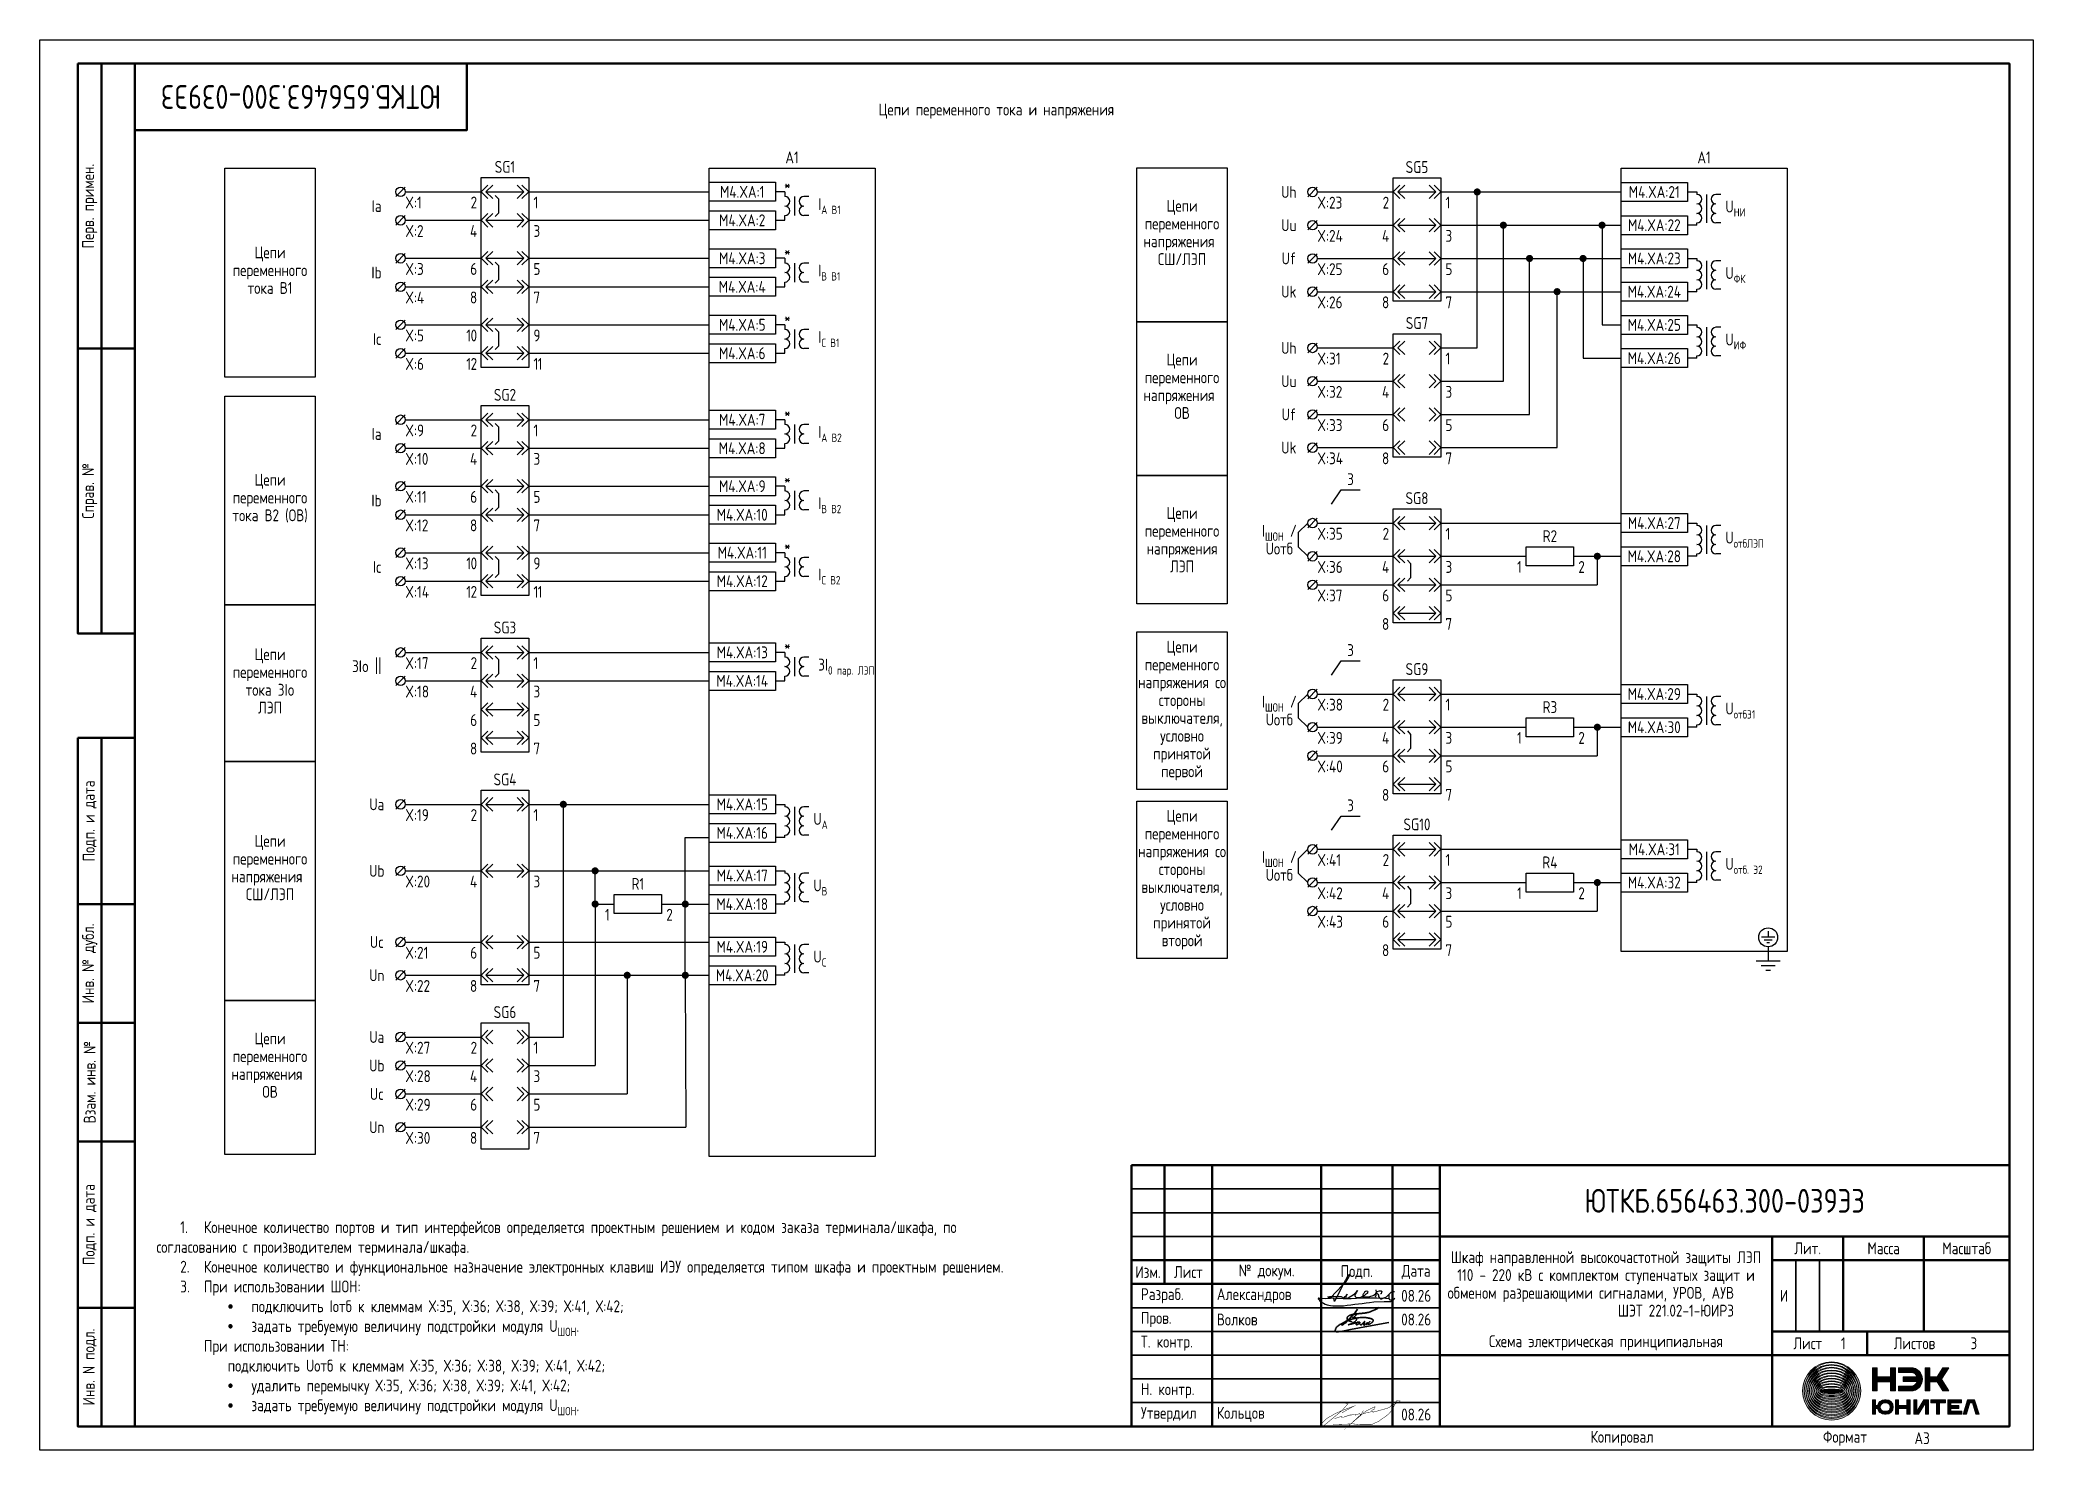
# Model space of a CAD drawing. Header units: millimetres. Extents: x -920 to 3495, y -90 to 589.
# Drawn here: x 0 to 420, y 0 to 297 of the extents above; entities that cross this region are included whole.
import ezdxf

# ---------------------------------------------------------------- set-up
doc = ezdxf.new("R2010")
doc.units = ezdxf.units.MM
doc.layers.add('Подписи', color=7, linetype='Continuous')
doc.styles.add('Gost_type_A', font='GOST_0.TTF')

msp = doc.modelspace()

# ---------------------------------------------------------------- texts
at = {"insert": (55, 285), "char_height": 5, "width": 70, "attachment_point": 5, "rotation": 180, "style": 'Gost_type_A'}
msp.add_mtext('ЮТКБ.656463.300-039Э3', dxfattribs=at)
at = {"char_height": 2.5, "line_spacing_factor": 0.9, "style": 'Gost_type_A'}
for s, insert, width, attachment_point in [('Цепи переменного тока и напряжения', (201.53, 282), 197.5, 5), ('A1', (158.5, 271), 35, 8), ('A1', (350.67, 271), 35, 8), ('SG1', (98, 269), 10, 8), ('SG5', (290.17, 268.97), 10, 8), ('Uh', (263.17, 264.97), 6, 5), ('Ia', (72, 262), 6, 6), ('X:1', (77, 264), 10, 1), ('{\\T0.9;2}', (92, 264), 5, 3), ('{\\T0.9;1}', (104, 264), 5, 1), ('Цепи переменного напряжения  СШ/ЛЭП', (240.67, 256.45), 19, 5), ('X:23', (269.17, 263.97), 8, 1), ('{\\T0.9;2}', (284.17, 263.97), 5, 3), ('{\\T0.9;1}', (296.17, 263.97), 5, 1), ('X:2', (77, 258), 10, 1), ('{\\T0.9;4}', (92, 258), 5, 3), ('{\\T0.9;3}', (104, 258), 5, 1), ('Uu', (263.17, 257.97), 6, 5), ('X:24', (269.17, 256.97), 8, 1), ('{\\T0.9;4}', (284.17, 256.97), 5, 3), ('{\\T0.9;3}', (296.17, 256.97), 5, 1), ('Цепи переменного тока В1', (48.5, 248.5), 19, 5), ('Uf', (263.17, 250.97), 6, 5), ('Ib', (72, 248), 6, 6), ('X:3', (77, 250), 10, 1), ('{\\T0.9;6}', (92, 250), 5, 3), ('{\\T0.9;5}', (104, 250), 5, 1), ('X:25', (269.17, 249.97), 8, 1), ('{\\T0.9;6}', (284.17, 249.97), 5, 3), ('{\\T0.9;5}', (296.17, 249.97), 5, 1), ('X:4', (77, 244), 10, 1), ('{\\T0.9;8}', (92, 244), 5, 3), ('{\\T0.9;7}', (104, 244), 5, 1), ('Uk', (263.17, 243.97), 6, 5), ('X:26', (269.17, 242.97), 8, 1), ('{\\T0.9;8}', (284.17, 242.97), 5, 3), ('{\\T0.9;7}', (296.17, 242.97), 5, 1), ('Ic', (72, 234), 6, 6), ('X:5', (77, 236), 10, 1), ('{\\T0.9;10}', (92, 236), 5, 3), ('{\\T0.9;9}', (104, 236), 5, 1), ('SG7', (290.17, 236.12), 10, 8), ('Uh', (263.17, 232.12), 6, 5), ('X:31', (269.17, 231.12), 8, 1), ('{\\T0.9;2}', (284.17, 231.12), 5, 3), ('{\\T0.9;1}', (296.17, 231.12), 5, 1), ('X:6', (77, 230), 10, 1), ('{\\T0.9;12}', (92, 230), 5, 3), ('{\\T0.9;11}', (104, 230), 5, 1), ('Цепи переменного напряжения  ОВ', (240.67, 224.05), 19, 5), ('SG2', (98, 221), 10, 8), ('Uu', (263.17, 225.12), 6, 5), ('X:32', (269.17, 224.12), 8, 1), ('{\\T0.9;4}', (284.17, 224.12), 5, 3), ('{\\T0.9;3}', (296.17, 224.12), 5, 1), ('Uf', (263.17, 218.12), 6, 5), ('Ia', (72, 214), 6, 6), ('X:9', (77, 216), 10, 1), ('{\\T0.9;2}', (92, 216), 5, 3), ('{\\T0.9;1}', (104, 216), 5, 1), ('X:33', (269.17, 217.12), 8, 1), ('{\\T0.9;6}', (284.17, 217.12), 5, 3), ('{\\T0.9;5}', (296.17, 217.12), 5, 1), ('{\\T0.9;4}', (92, 210), 5, 3), ('{\\T0.9;3}', (104, 210), 5, 1), ('Uk', (263.17, 211.12), 6, 5), ('X:34', (269.17, 210.12), 8, 1), ('{\\T0.9;8}', (284.17, 210.12), 5, 3), ('{\\T0.9;7}', (296.17, 210.12), 5, 1), ('X:10', (77, 210), 10, 1), ('Цепи переменного тока В2 (ОВ)', (48.5, 200.5), 19, 5), ('X:11', (77, 202), 10, 1), ('{\\T0.9;6}', (92, 202), 5, 3), ('{\\T0.9;5}', (104, 202), 5, 1), ('3', (276.17, 203.24), 4, 8), ('SG8', (290.17, 199.24), 10, 8), ('Ib', (72, 200), 6, 6), ('Цепи переменного напряжения ЛЭП', (240.67, 191.74), 19, 5), ('X:12', (77, 196), 10, 1), ('{\\T0.9;8}', (92, 196), 5, 3), ('{\\T0.9;7}', (104, 196), 5, 1), ('\\A1;I{\\H0.7x;\\S^ ШОН;} / \\PUотб', (261.17, 191.74), 12, 5), ('X:35', (269.17, 194.24), 8, 1), ('{\\T0.9;2}', (284.17, 194.24), 5, 3), ('{\\T0.9;1}', (296.17, 194.24), 5, 1), ('R2', (318.17, 191.24), 10, 8), ('Ic', (72, 186), 6, 6), ('X:13', (77, 188), 10, 1), ('{\\T0.9;10}', (92, 188), 5, 3), ('{\\T0.9;9}', (104, 188), 5, 1), ('X:36', (269.17, 187.24), 8, 1), ('{\\T0.9;4}', (284.17, 187.24), 5, 3), ('{\\T0.9;3}', (296.17, 187.24), 5, 1), ('{\\T0.9;1}', (312.17, 187.24), 5, 3), ('{\\T0.9;2}', (324.17, 187.24), 5, 1), ('X:14', (77, 182), 10, 1), ('{\\T0.9;12}', (92, 182), 5, 3), ('{\\T0.9;11}', (104, 182), 5, 1), ('X:37', (269.17, 181.24), 8, 1), ('{\\T0.9;6}', (284.17, 181.24), 5, 3), ('{\\T0.9;5}', (296.17, 181.24), 5, 1), ('SG3', (98, 172), 10, 8), ('{\\T0.9;8}', (284.17, 175.24), 5, 3), ('{\\T0.9;7}', (296.17, 175.24), 5, 1), ('Цепи переменного тока 3Io \\PЛЭП', (48.5, 162), 19, 5), ('Цепи переменного напряжения со стороны выключателя, условно принятой первой', (240.67, 155.74), 19, 5), ('3', (276.17, 167.24), 4, 8), ('3Io {\\H1.08333x;||}', (72, 165), 8, 6), ('X:17', (77, 167), 10, 1), ('{\\T0.9;2}', (92, 167), 5, 3), ('{\\T0.9;1}', (104, 167), 5, 1), ('SG9', (290.17, 163.24), 10, 8), ('X:18', (77, 161), 10, 1), ('{\\T0.9;4}', (92, 161), 5, 3), ('{\\T0.9;3}', (104, 161), 5, 1), ('\\A1;I{\\H0.7x;\\S^ ШОН;} / \\PUотб', (261.17, 155.74), 12, 5), ('X:38', (269.17, 158.24), 8, 1), ('{\\T0.9;2}', (284.17, 158.24), 5, 3), ('{\\T0.9;1}', (296.17, 158.24), 5, 1), ('R3', (318.17, 155.24), 10, 8), ('{\\T0.9;6}', (92, 155), 5, 3), ('{\\T0.9;5}', (104, 155), 5, 1), ('X:39', (269.17, 151.24), 8, 1), ('{\\T0.9;4}', (284.17, 151.24), 5, 3), ('{\\T0.9;3}', (296.17, 151.24), 5, 1), ('{\\T0.9;1}', (312.17, 151.24), 5, 3), ('{\\T0.9;2}', (324.17, 151.24), 5, 1), ('{\\T0.9;8}', (92, 149), 5, 3), ('{\\T0.9;7}', (104, 149), 5, 1), ('X:40', (269.17, 145.24), 8, 1), ('{\\T0.9;6}', (284.17, 145.24), 5, 3), ('{\\T0.9;5}', (296.17, 145.24), 5, 1), ('SG4', (98, 140), 10, 8), ('{\\T0.9;8}', (284.17, 139.24), 5, 3), ('{\\T0.9;7}', (296.17, 139.24), 5, 1), ('Ua', (71, 136), 6, 5), ('X:19', (77, 135), 8, 1), ('{\\T0.9;2}', (92, 135), 5, 3), ('{\\T0.9;1}', (104, 135), 5, 1), ('Цепи переменного напряжения со стороны выключателя, условно принятой второй', (240.67, 120.14), 19, 5), ('3', (276.17, 134.53), 4, 8), ('SG10', (290.17, 130.53), 10, 8), ('Цепи переменного напряжения  СШ/ЛЭП', (48.5, 122.69), 19, 5), ('\\A1;I{\\H0.7x;\\S^ ШОН;} / \\PUотб', (261.17, 123.03), 12, 5), ('Ub', (71, 122), 6, 5), ('X:41', (269.17, 125.53), 8, 1), ('{\\T0.9;2}', (284.17, 125.53), 5, 3), ('{\\T0.9;1}', (296.17, 125.53), 5, 1), ('R4', (318.17, 122.53), 10, 8), ('X:20', (77, 121), 8, 1), ('{\\T0.9;4}', (92, 121), 5, 3), ('{\\T0.9;3}', (104, 121), 5, 1), ('R1', (126, 118), 10, 8), ('X:42', (269.17, 118.53), 8, 1), ('{\\T0.9;4}', (284.17, 118.53), 5, 3), ('{\\T0.9;3}', (296.17, 118.53), 5, 1), ('{\\T0.9;1}', (312.17, 118.53), 5, 3), ('{\\T0.9;2}', (324.17, 118.53), 5, 1), ('{\\T0.9;1}', (120, 114), 5, 3), ('{\\T0.9;2}', (132, 114), 5, 1), ('X:43', (269.17, 112.53), 8, 1), ('{\\T0.9;6}', (284.17, 112.53), 5, 3), ('{\\T0.9;5}', (296.17, 112.53), 5, 1), ('Uc', (71, 107), 6, 5), ('X:21', (77, 106), 8, 1), ('{\\T0.9;6}', (92, 106), 5, 3), ('{\\T0.9;5}', (104, 106), 5, 1), ('{\\T0.9;8}', (284.17, 106.53), 5, 3), ('{\\T0.9;7}', (296.17, 106.53), 5, 1), ('Un', (71, 100), 6, 5), ('X:22', (77, 99), 8, 1), ('{\\T0.9;8}', (92, 99), 5, 3), ('{\\T0.9;7}', (104, 99), 5, 1), ('SG6', (98, 91), 10, 8), ('Ua', (71, 87), 6, 5), ('Цепи переменного напряжения  ОВ', (48.5, 81.09), 19, 5), ('X:27', (77, 86), 8, 1), ('{\\T0.9;2}', (92, 86), 5, 3), ('{\\T0.9;1}', (104, 86), 5, 1), ('Ub', (71, 81), 6, 5), ('X:28', (77, 80), 8, 1), ('{\\T0.9;4}', (92, 80), 5, 3), ('{\\T0.9;3}', (104, 80), 5, 1), ('Uc', (71, 75), 6, 5), ('X:29', (77, 74), 8, 1), ('{\\T0.9;6}', (92, 74), 5, 3), ('{\\T0.9;5}', (104, 74), 5, 1), ('Un', (71, 68), 6, 5), ('X:30', (77, 67), 8, 1), ('{\\T0.9;8}', (92, 67), 5, 3), ('{\\T0.9;7}', (104, 67), 5, 1), ('Шкаф направленной высокочастотной защиты ЛЭП 110 - 220 кВ с комплектом ступенчатых защит и обменом разрешающими сигналами, УРОВ, АУВ                              ШЭТ 221.02-1-ЮИРЗ', (330, 35), 68, 5)]:
    msp.add_mtext(s, dxfattribs=dict(at, insert=insert, width=width, attachment_point=attachment_point))
at = {"style": 'Gost_type_A'}
for s, insert, char_height, width, attachment_point in [('M4.XA:1', (148, 265), 2.5, 14, 5), ('*', (157.5, 266.5), 2.5, 3, 5), ('M4.XA:21', (340.17, 264.97), 2.5, 14.018, 5), ('\\A1;I{\\H0.7x;\\S^ A B1;}', (164, 262), 2.5, 8, 4), ('\\A1;U{\\H0.7x;\\S^ НИ;}', (355.17, 261.47), 2.5, 12, 4), ('M4.XA:2', (147.99, 259), 2.5, 14.018, 5), ('M4.XA:22', (340.17, 257.97), 2.5, 14.018, 5), ('M4.XA:3', (148, 251), 2.5, 14, 5), ('*', (157.5, 252.5), 2.5, 3, 5), ('M4.XA:23', (340.17, 250.97), 2.5, 14.018, 5), ('\\A1;I{\\H0.7x;\\S^ B B1;}', (164, 248), 2.5, 8, 4), ('\\A1;U{\\H0.7x;\\S^ ФК;}', (355.17, 247.47), 2.5, 12, 4), ('M4.XA:4', (147.99, 244.99), 2.5, 14.018, 5), ('M4.XA:24', (340.17, 243.97), 2.5, 14.018, 5), ('M4.XA:5', (148, 237), 2.5, 14, 5), ('*', (157.5, 238.5), 2.5, 3, 5), ('\\A1;I{\\H0.7x;\\S^ C B1;}', (164, 234), 2.5, 8, 4), ('M4.XA:6', (147.99, 230.99), 2.5, 14.018, 5), ('*', (157.5, 218.5), 2.5, 3, 5), ('M4.XA:7', (148, 217), 2.5, 14, 5), ('\\A1;I{\\H0.7x;\\S^ A В2;}', (164, 214), 2.5, 8, 4), ('M4.XA:8', (147.99, 210.99), 2.5, 14.018, 5), ('M4.XA:9', (148, 203), 2.5, 14, 5), ('*', (157.5, 204.5), 2.5, 3, 5), ('M4.XA:10', (147.99, 196.99), 2.5, 14.018, 5), ('\\A1;I{\\H0.7x;\\S^ В В2;}', (164, 199), 2.5, 8, 4), ('M4.XA:27', (340.17, 195.24), 2.5, 14.018, 5), ('\\A1;U{\\H0.7x;\\S^ отбЛЭП;}', (355.17, 191.74), 2.5, 12, 4), ('M4.XA:11', (148, 189), 2.5, 14, 5), ('*', (157.5, 190.5), 2.5, 3, 5), ('M4.XA:28', (340.17, 188.24), 2.5, 14.018, 5), ('\\A1;I{\\H0.7x;\\S^ C В2;}', (164, 184), 2.5, 8, 4), ('M4.XA:12', (147.99, 183), 2.5, 14.018, 5), ('M4.XA:13', (148, 168.01), 2.5, 14, 5), ('*', (157.5, 169.5), 2.5, 3, 5), ('\\A1;3I{\\H0.7x;\\S^ 0 пар. ЛЭП;}', (164, 165), 2.5, 14.005, 4), ('M4.XA:14', (147.99, 162), 2.5, 14.018, 5), ('M4.XA:29', (340.17, 159.24), 2.5, 14.018, 5), ('\\A1;U{\\H0.7x;\\S^ отбЭ1;}', (355.17, 155.74), 2.5, 12, 4), ('M4.XA:30', (340.17, 152.24), 2.5, 14.018, 5), ('M4.XA:15', (148, 136), 2.5, 14, 5), ('M4.XA:16', (147.99, 129.99), 2.5, 14.018, 5), ('\\A1;U{\\H0.7x;\\S^ A;}', (163, 132.5), 2.5, 12, 4), ('M4.XA:31', (340.17, 126.53), 2.5, 14.018, 5), ('M4.XA:17', (148, 121), 2.5, 14, 5), ('\\A1;U{\\H0.7x;\\S^ отб. Э2;}', (355.17, 123.03), 2.5, 12, 4), ('\\A1;U{\\H0.7x;\\S^ B;}', (163, 118.5), 2.5, 12, 4), ('M4.XA:32', (340.17, 119.53), 2.5, 14.018, 5), ('M4.XA:18', (147.99, 114.99), 2.5, 14.018, 5), ('M4.XA:19', (148, 106), 2.5, 14, 5), ('\\A1;U{\\H0.7x;\\S^ C;}', (163, 103.5), 2.5, 12, 4), ('M4.XA:20', (147.99, 99.99), 2.5, 14.018, 5), ('ЮТКБ.656463.300-039Э3', (355, 52.5), 5, 120, 5), ('\\A1;\\P\\P\\pxi2,t4;1.^IКонечное количество портов и тип интерфейсов определяется проектным решением и кодом заказа терминала/шкафа, по согласованию с производителем терминала/шкафа.\\P2.^IКонечное количество и функциональное назначение электронных клавиш ИЭУ определяется типом шкафа и проектным решением.\\P3.^IПри использовании ШОН:\\P\\pi6,t4,5,8;{\\fSymbol|b0|i0|c2|p18;·^I}подключить Iотб к клеммам Х:35, Х:36; Х:38, Х:39; Х:41, Х:42;\\P{\\fSymbol|b0|i0|c2|p18;·^I}задать требуемую величину подстройки модуля U{\\H0.7x;\\S^ ШОН;\\H1.42857x;.\\P\\pi4,t4;При использовании ТН:\\P\\pi6,t4,5,8;подключить Uотб к клеммам }Х:35, Х:36; Х:38, Х:39; Х:41, Х:42;{\\H1x;\\P{\\fSymbol|b0|i0|c2|p18;·^I}удалить перемычку }Х:35, Х:36; Х:38, Х:39; Х:41, Х:42{\\H1x;;\\P{\\fSymbol|b0|i0|c2|p18;·^I}задать требуемую величину подстройки модуля U\\H0.7x;\\S^ ШОН;\\H1.42857x;.}', (24.58, 7.34), 2.5, 183, 7), ('Александров', (248, 32.5), 2.5, 22, 4), ('08.26', (290, 32.5), 2.5, 10, 5), ('И', (367.5, 32.49), 2.5, 5, 5), ('Волков', (248, 27.5), 2.5, 22, 4), ('08.26', (290, 27.5), 2.5, 10, 5), ('Схема электрическая принципиальная', (330, 21), 2.5, 70, 8), ('1', (380, 22.49), 2.5, 10, 5), ('3', (407.5, 22.49), 2.5, 15, 5), ('Кольцов', (248, 7.5), 2.5, 22, 4), ('08.26', (290, 7.5), 2.5, 10, 5), ('A3', (395, 2.5), 2.5, 20, 4)]:
    msp.add_mtext(s, dxfattribs=dict(at, insert=insert, char_height=char_height, width=width, attachment_point=attachment_point))
at = {"color": 5, "char_height": 2.5, "style": 'Gost_type_A'}
for s, insert, width, attachment_point in [('M4.XA:25', (340.17, 236.97), 14.018, 5), ('M4.XA:26', (340.17, 229.97), 14.018, 5), ('\\A1;U{\\H0.7x;\\S^ ИФ;}', (355.17, 233.47), 12, 4)]:
    msp.add_mtext(s, dxfattribs=dict(at, insert=insert, width=width, attachment_point=attachment_point))

# ---------------------------------------------------------------- blocks, each defined once
blk = doc.blocks.new('Штамп угловой верхний')
at = {"lineweight": 50}
blk.add_lwpolyline([(0, 0), (70, 0), (70, -14), (0, -14)], close=True, dxfattribs=at)
blk = doc.blocks.new('Формат_А3')
blk.add_lwpolyline([(-420, 297), (0, 297), (0, 0), (-420, 0)], close=True)
at = {"lineweight": 50}
blk.add_lwpolyline([(-400, 292), (-5, 292), (-5, 5), (-400, 5)], close=True, dxfattribs=at)
blk = doc.blocks.new('Штамп левый верхний')
at = {"lineweight": 50}
for points in [[(-12, 0), (-7, 0), (-7, -60), (-12, -60)], [(-7, 0), (0, 0), (0, -60), (-7, -60)], [(-12, -60), (-7, -60), (-7, -120), (-12, -120)], [(-7, -60), (0, -60), (0, -120), (-7, -120)]]:
    blk.add_lwpolyline(points, close=True, dxfattribs=at)
at = {"char_height": 2.5, "width": 60, "attachment_point": 5, "rotation": 90, "style": 'Gost_type_A'}
for s, insert in [('Перв. примен.', (-9.5, -30)), ('Справ. №', (-9.5, -90))]:
    blk.add_mtext(s, dxfattribs=dict(at, insert=insert))
blk = doc.blocks.new('Штамп левый нижний')
at = {"lineweight": 50}
for points in [[(-12, 145), (-7, 145), (-7, 110), (-12, 110)], [(-7, 145), (0, 145), (0, 110), (-7, 110)], [(-12, 110), (-7, 110), (-7, 85), (-12, 85)], [(-7, 110), (0, 110), (0, 85), (-7, 85)], [(-12, 85), (-7, 85), (-7, 60), (-12, 60)], [(-7, 85), (0, 85), (0, 60), (-7, 60)], [(-12, 60), (-7, 60), (-7, 25), (-12, 25)], [(-7, 60), (0, 60), (0, 25), (-7, 25)], [(-12, 25), (-7, 25), (-7, 0), (-12, 0)], [(-7, 25), (0, 25), (0, 0), (-7, 0)]]:
    blk.add_lwpolyline(points, close=True, dxfattribs=at)
at = {"char_height": 2.5, "attachment_point": 5, "rotation": 90, "style": 'Gost_type_A'}
for s, insert, width in [('Подп. и дата', (-9.5, 127.5), 35), ('Инв. № дубл.', (-9.5, 97.5), 25), ('Взам. инв. №', (-9.5, 72.5), 25), ('Подп. и дата', (-9.5, 42.5), 35), ('Инв. N подл.', (-9.5, 12.5), 25)]:
    blk.add_mtext(s, dxfattribs=dict(at, insert=insert, width=width))
blk = doc.blocks.new('*U17')
at = {"lineweight": 0, "true_color": 0x00cb62}
h = blk.add_hatch(color=112, dxfattribs=at)
h.dxf.hatch_style = 1
edge = h.paths.add_edge_path()
edge.add_spline(control_points=[(-12.47, 6.09), (-15.86, 6.09), (-18.61, 3.34), (-18.61, -0.05)], knot_values=[1, 1, 1, 1, 2, 2, 2, 2], degree=3, periodic=0)
edge.add_spline(control_points=[(-18.61, -0.05), (-18.61, -3.43), (-15.86, -6.19), (-12.47, -6.19)], knot_values=[0, 0, 0, 0, 1, 1, 1, 1], degree=3, periodic=0)
edge.add_spline(control_points=[(-12.47, -6.19), (-9.09, -6.19), (-6.33, -3.43), (-6.33, -0.05)], knot_values=[3, 3, 3, 3, 4, 4, 4, 4], degree=3, periodic=0)
edge.add_spline(control_points=[(-6.33, -0.05), (-6.33, 3.34), (-9.09, 6.09), (-12.47, 6.09)], knot_values=[2, 2, 2, 2, 3, 3, 3, 3], degree=3, periodic=0)
edge = h.paths.add_edge_path(flags=16)
edge.add_spline(control_points=[(-18.23, -0.05), (-18.23, 3.21), (-15.73, 5.95), (-12.47, 5.95)], knot_values=[0, 0, 0, 0, 1, 1, 1, 1], degree=3, periodic=0)
edge.add_spline(control_points=[(-12.47, 5.95), (-9.21, 5.95), (-6.71, 3.21), (-6.71, -0.05)], knot_values=[3, 3, 3, 3, 4, 4, 4, 4], degree=3, periodic=0)
edge.add_spline(control_points=[(-6.71, -0.05), (-6.71, -3.3), (-9.21, -5.83), (-12.47, -5.83)], knot_values=[2, 2, 2, 2, 3, 3, 3, 3], degree=3, periodic=0)
edge.add_spline(control_points=[(-12.47, -5.83), (-15.73, -5.83), (-18.23, -3.3), (-18.23, -0.05)], knot_values=[1, 1, 1, 1, 2, 2, 2, 2], degree=3, periodic=0)
h = blk.add_hatch(color=112, dxfattribs=at)
h.dxf.hatch_style = 1
edge = h.paths.add_edge_path()
edge.add_spline(control_points=[(-12.47, 5.52), (-15.66, 5.52), (-18.25, 3.02), (-18.25, -0.05)], knot_values=[1, 1, 1, 1, 2, 2, 2, 2], degree=3, periodic=0)
edge.add_spline(control_points=[(-18.25, -0.05), (-18.25, -3.11), (-15.66, -5.61), (-12.47, -5.61)], knot_values=[0, 0, 0, 0, 1, 1, 1, 1], degree=3, periodic=0)
edge.add_spline(control_points=[(-12.47, -5.61), (-9.28, -5.61), (-6.69, -3.11), (-6.69, -0.05)], knot_values=[3, 3, 3, 3, 4, 4, 4, 4], degree=3, periodic=0)
edge.add_spline(control_points=[(-6.69, -0.05), (-6.69, 3.02), (-9.28, 5.52), (-12.47, 5.52)], knot_values=[2, 2, 2, 2, 3, 3, 3, 3], degree=3, periodic=0)
edge = h.paths.add_edge_path(flags=16)
edge.add_spline(control_points=[(-17.86, -0.05), (-17.86, 2.9), (-15.53, 5.38), (-12.47, 5.38)], knot_values=[0, 0, 0, 0, 1, 1, 1, 1], degree=3, periodic=0)
edge.add_spline(control_points=[(-12.47, 5.38), (-9.41, 5.38), (-7.08, 2.9), (-7.08, -0.05)], knot_values=[3, 3, 3, 3, 4, 4, 4, 4], degree=3, periodic=0)
edge.add_spline(control_points=[(-7.08, -0.05), (-7.08, -2.99), (-9.41, -5.26), (-12.47, -5.26)], knot_values=[2, 2, 2, 2, 3, 3, 3, 3], degree=3, periodic=0)
edge.add_spline(control_points=[(-12.47, -5.26), (-15.53, -5.26), (-17.86, -2.99), (-17.86, -0.05)], knot_values=[1, 1, 1, 1, 2, 2, 2, 2], degree=3, periodic=0)
h = blk.add_hatch(color=112, dxfattribs=at)
h.dxf.hatch_style = 1
edge = h.paths.add_edge_path()
edge.add_spline(control_points=[(-17.88, -0.05), (-17.88, -2.8), (-15.46, -5.04), (-12.47, -5.04)], knot_values=[0, 0, 0, 0, 1, 1, 1, 1], degree=3, periodic=0)
edge.add_spline(control_points=[(-12.47, -5.04), (-9.49, -5.04), (-7.06, -2.8), (-7.06, -0.05)], knot_values=[3, 3, 3, 3, 4, 4, 4, 4], degree=3, periodic=0)
edge.add_spline(control_points=[(-7.06, -0.05), (-7.06, 2.71), (-9.49, 4.95), (-12.47, 4.95)], knot_values=[2, 2, 2, 2, 3, 3, 3, 3], degree=3, periodic=0)
edge.add_spline(control_points=[(-12.47, 4.95), (-15.46, 4.95), (-17.88, 2.71), (-17.88, -0.05)], knot_values=[1, 1, 1, 1, 2, 2, 2, 2], degree=3, periodic=0)
edge = h.paths.add_edge_path(flags=16)
edge.add_spline(control_points=[(-17.5, -0.05), (-17.5, 2.58), (-15.33, 4.8), (-12.47, 4.8)], knot_values=[0, 0, 0, 0, 1, 1, 1, 1], degree=3, periodic=0)
edge.add_spline(control_points=[(-12.47, 4.8), (-9.61, 4.8), (-7.44, 2.58), (-7.44, -0.05)], knot_values=[3, 3, 3, 3, 4, 4, 4, 4], degree=3, periodic=0)
edge.add_spline(control_points=[(-7.44, -0.05), (-7.44, -2.67), (-9.61, -4.68), (-12.47, -4.68)], knot_values=[2, 2, 2, 2, 3, 3, 3, 3], degree=3, periodic=0)
edge.add_spline(control_points=[(-12.47, -4.68), (-15.33, -4.68), (-17.5, -2.67), (-17.5, -0.05)], knot_values=[1, 1, 1, 1, 2, 2, 2, 2], degree=3, periodic=0)
h = blk.add_hatch(color=112, dxfattribs=at)
h.dxf.hatch_style = 1
edge = h.paths.add_edge_path()
edge.add_spline(control_points=[(-7.44, -0.05), (-7.44, 0.28), (-7.47, 0.6), (-7.54, 0.91)], knot_values=[3, 3, 3, 3, 3.12466, 3.12466, 3.12466, 3.12466], degree=3, periodic=0)
edge.add_spline(control_points=[(-7.54, 0.91), (-8.04, 2.89), (-10.06, 4.37), (-12.47, 4.37)], knot_values=[2, 2, 2, 2, 2.864772, 2.864772, 2.864772, 2.864772], degree=3, periodic=0)
edge.add_spline(control_points=[(-12.47, 4.37), (-14.88, 4.37), (-16.9, 2.89), (-17.4, 0.91)], knot_values=[1.135231, 1.135231, 1.135231, 1.135231, 2, 2, 2, 2], degree=3, periodic=0)
edge.add_spline(control_points=[(-17.4, 0.91), (-17.47, 0.6), (-17.5, 0.28), (-17.5, -0.05)], knot_values=[0.875337, 0.875337, 0.875337, 0.875337, 1, 1, 1, 1], degree=3, periodic=0)
edge.add_spline(control_points=[(-17.5, -0.05), (-17.5, -0.39), (-17.46, -0.73), (-17.39, -1.05)], knot_values=[1, 1, 1, 1, 1.132178, 1.132178, 1.132178, 1.132178], degree=3, periodic=0)
edge.add_spline(control_points=[(-17.39, -1.05), (-16.87, -3), (-14.86, -4.46), (-12.47, -4.46)], knot_values=[0, 0, 0, 0, 0.858028, 0.858028, 0.858028, 0.858028], degree=3, periodic=0)
edge.add_spline(control_points=[(-12.47, -4.46), (-10.08, -4.46), (-8.07, -3), (-7.55, -1.05)], knot_values=[3.141968, 3.141968, 3.141968, 3.141968, 4, 4, 4, 4], degree=3, periodic=0)
edge.add_spline(control_points=[(-7.55, -1.05), (-7.48, -0.73), (-7.44, -0.39), (-7.44, -0.05)], knot_values=[2.867825, 2.867825, 2.867825, 2.867825, 3, 3, 3, 3], degree=3, periodic=0)
edge = h.paths.add_edge_path(flags=16)
edge.add_spline(control_points=[(-17.16, -0.05), (-17.16, 0.24), (-17.12, 0.51), (-17.05, 0.77)], knot_values=[1, 1, 1, 1, 1.132889, 1.132889, 1.132889, 1.132889], degree=3, periodic=0)
edge.add_spline(control_points=[(-17.05, 0.77), (-16.64, 2.71), (-14.81, 4.23), (-12.47, 4.23)], knot_values=[0, 0, 0, 0, 0.878882, 0.878882, 0.878882, 0.878882], degree=3, periodic=0)
edge.add_spline(control_points=[(-12.47, 4.23), (-10.13, 4.23), (-8.3, 2.71), (-7.89, 0.77)], knot_values=[3.121118, 3.121118, 3.121118, 3.121118, 4, 4, 4, 4], degree=3, periodic=0)
edge.add_spline(control_points=[(-7.89, 0.77), (-7.82, 0.51), (-7.78, 0.24), (-7.78, -0.05)], knot_values=[2.867111, 2.867111, 2.867111, 2.867111, 3, 3, 3, 3], degree=3, periodic=0)
edge.add_spline(control_points=[(-7.78, -0.05), (-7.78, -0.34), (-7.82, -0.63), (-7.9, -0.9)], knot_values=[3, 3, 3, 3, 3.139265, 3.139265, 3.139265, 3.139265], degree=3, periodic=0)
edge.add_spline(control_points=[(-7.9, -0.9), (-8.33, -2.78), (-10.15, -4.11), (-12.47, -4.11), (-14.79, -4.11), (-16.61, -2.78), (-17.04, -0.9)], knot_values=[1.128324, 1.128324, 1.128324, 1.128324, 2, 2, 2, 2.871676, 2.871676, 2.871676, 2.871676], degree=3, periodic=0)
edge.add_spline(control_points=[(-17.04, -0.9), (-17.12, -0.63), (-17.16, -0.34), (-17.16, -0.05)], knot_values=[0.860735, 0.860735, 0.860735, 0.860735, 1, 1, 1, 1], degree=3, periodic=0)
edge = h.paths.add_edge_path(flags=0)
edge.add_spline(control_points=[(-16.8, -0.05), (-16.8, 0.19), (-16.76, 0.42), (-16.7, 0.64)], knot_values=[1, 1, 1, 1, 1.129952, 1.129952, 1.129952, 1.129952], degree=3, periodic=0)
edge.add_spline(control_points=[(-16.7, 0.64), (-16.34, 2.32), (-14.64, 3.65), (-12.47, 3.65)], knot_values=[0, 0, 0, 0, 0.883348, 0.883348, 0.883348, 0.883348], degree=3, periodic=0)
edge.add_spline(control_points=[(-12.47, 3.65), (-10.3, 3.65), (-8.6, 2.32), (-8.24, 0.64)], knot_values=[3.11667, 3.11667, 3.11667, 3.11667, 4, 4, 4, 4], degree=3, periodic=0)
edge.add_spline(control_points=[(-8.24, 0.64), (-8.18, 0.42), (-8.14, 0.19), (-8.14, -0.05)], knot_values=[2.870028, 2.870028, 2.870028, 2.870028, 3, 3, 3, 3], degree=3, periodic=0)
edge.add_spline(control_points=[(-8.14, -0.05), (-8.14, -0.29), (-8.18, -0.53), (-8.25, -0.76)], knot_values=[3, 3, 3, 3, 3.135947, 3.135947, 3.135947, 3.135947], degree=3, periodic=0)
edge.add_spline(control_points=[(-8.25, -0.76), (-8.63, -2.39), (-10.32, -3.54), (-12.47, -3.54)], knot_values=[2, 2, 2, 2, 2.876458, 2.876458, 2.876458, 2.876458], degree=3, periodic=0)
edge.add_spline(control_points=[(-12.47, -3.54), (-14.63, -3.54), (-16.31, -2.39), (-16.69, -0.76)], knot_values=[1.12352, 1.12352, 1.12352, 1.12352, 2, 2, 2, 2], degree=3, periodic=0)
edge.add_spline(control_points=[(-16.69, -0.76), (-16.76, -0.53), (-16.8, -0.29), (-16.8, -0.05)], knot_values=[0.864077, 0.864077, 0.864077, 0.864077, 1, 1, 1, 1], degree=3, periodic=0)
edge = h.paths.add_edge_path(flags=0)
edge.add_spline(control_points=[(-16.43, -0.05), (-16.43, 0.14), (-16.41, 0.33), (-16.35, 0.5)], knot_values=[1, 1, 1, 1, 1.126377, 1.126377, 1.126377, 1.126377], degree=3, periodic=0)
edge.add_spline(control_points=[(-16.35, 0.5), (-16.03, 1.93), (-14.48, 3.08), (-12.47, 3.08)], knot_values=[0, 0, 0, 0, 0.888928, 0.888928, 0.888928, 0.888928], degree=3, periodic=0)
edge.add_spline(control_points=[(-12.47, 3.08), (-10.46, 3.08), (-8.91, 1.93), (-8.59, 0.5)], knot_values=[3.111075, 3.111075, 3.111075, 3.111075, 4, 4, 4, 4], degree=3, periodic=0)
edge.add_spline(control_points=[(-8.59, 0.5), (-8.54, 0.33), (-8.51, 0.14), (-8.51, -0.05)], knot_values=[2.87362, 2.87362, 2.87362, 2.87362, 3, 3, 3, 3], degree=3, periodic=0)
edge.add_spline(control_points=[(-8.51, -0.05), (-8.51, -0.24), (-8.54, -0.43), (-8.6, -0.62)], knot_values=[3, 3, 3, 3, 3.131788, 3.131788, 3.131788, 3.131788], degree=3, periodic=0)
edge.add_spline(control_points=[(-8.6, -0.62), (-8.93, -2), (-10.48, -2.96), (-12.47, -2.96)], knot_values=[2, 2, 2, 2, 2.882553, 2.882553, 2.882553, 2.882553], degree=3, periodic=0)
edge.add_spline(control_points=[(-12.47, -2.96), (-14.46, -2.96), (-16.01, -2), (-16.34, -0.62)], knot_values=[1.117444, 1.117444, 1.117444, 1.117444, 2, 2, 2, 2], degree=3, periodic=0)
edge.add_spline(control_points=[(-16.34, -0.62), (-16.4, -0.43), (-16.43, -0.24), (-16.43, -0.05)], knot_values=[0.868215, 0.868215, 0.868215, 0.868215, 1, 1, 1, 1], degree=3, periodic=0)
edge = h.paths.add_edge_path(flags=0)
edge.add_spline(control_points=[(-16, -0.48), (-16.05, -0.34), (-16.07, -0.19), (-16.07, -0.05), (-16.07, 0.1), (-16.05, 0.24), (-16, 0.37)], knot_values=[0.873534, 0.873534, 0.873534, 0.873534, 1, 1, 1, 1.12176, 1.12176, 1.12176, 1.12176], degree=3, periodic=0)
edge.add_spline(control_points=[(-16, 0.37), (-15.73, 1.55), (-14.32, 2.51), (-12.47, 2.51), (-10.63, 2.51), (-9.21, 1.55), (-8.94, 0.37)], knot_values=[3.103684, 3.103684, 3.103684, 3.103684, 3.999991, 3.999991, 3.999991, 4.896306, 4.896306, 4.896306, 4.896306], degree=3, periodic=0)
edge.add_spline(control_points=[(-8.94, 0.37), (-8.89, 0.24), (-8.87, 0.1), (-8.87, -0.05), (-8.87, -0.19), (-8.9, -0.34), (-8.94, -0.48)], knot_values=[2.878251, 2.878251, 2.878251, 2.878251, 3, 3, 3, 3.126453, 3.126453, 3.126453, 3.126453], degree=3, periodic=0)
edge.add_spline(control_points=[(-8.94, -0.48), (-9.23, -1.61), (-10.64, -2.39), (-12.47, -2.39), (-14.3, -2.39), (-15.71, -1.61), (-16, -0.48)], knot_values=[1.109435, 1.109435, 1.109435, 1.109435, 2.000012, 2.000012, 2.000012, 2.890577, 2.890577, 2.890577, 2.890577], degree=3, periodic=0)
edge = h.paths.add_edge_path(flags=0)
edge.add_spline(control_points=[(-15.71, -0.05), (-15.71, 0.06), (-15.69, 0.16), (-15.65, 0.26)], knot_values=[1, 1, 1, 1, 1.121318, 1.121318, 1.121318, 1.121318], degree=3, periodic=0)
edge.add_spline(control_points=[(-15.65, 0.26), (-15.41, 1.17), (-14.14, 1.93), (-12.47, 1.93)], knot_values=[0, 0, 0, 0, 0.9007, 0.9007, 0.9007, 0.9007], degree=3, periodic=0)
edge.add_spline(control_points=[(-12.47, 1.93), (-10.8, 1.93), (-9.53, 1.17), (-9.29, 0.26)], knot_values=[3.099305, 3.099305, 3.099305, 3.099305, 4, 4, 4, 4], degree=3, periodic=0)
edge.add_spline(control_points=[(-9.29, 0.26), (-9.25, 0.16), (-9.23, 0.06), (-9.23, -0.05)], knot_values=[2.878676, 2.878676, 2.878676, 2.878676, 3, 3, 3, 3], degree=3, periodic=0)
edge.add_spline(control_points=[(-9.23, -0.05), (-9.23, -0.16), (-9.25, -0.26), (-9.3, -0.36)], knot_values=[3, 3, 3, 3, 3.126159, 3.126159, 3.126159, 3.126159], degree=3, periodic=0)
edge.add_spline(control_points=[(-9.3, -0.36), (-9.55, -1.23), (-10.81, -1.81), (-12.47, -1.81), (-14.13, -1.81), (-15.4, -1.23), (-15.64, -0.36)], knot_values=[1.105344, 1.105344, 1.105344, 1.105344, 1.999995, 1.999995, 1.999995, 2.89465, 2.89465, 2.89465, 2.89465], degree=3, periodic=0)
edge.add_spline(control_points=[(-15.64, -0.36), (-15.69, -0.26), (-15.71, -0.16), (-15.71, -0.05)], knot_values=[0.873848, 0.873848, 0.873848, 0.873848, 1, 1, 1, 1], degree=3, periodic=0)
edge = h.paths.add_edge_path(flags=0)
edge.add_spline(control_points=[(-15.35, -0.05), (-15.35, 0.03), (-15.33, 0.09), (-15.29, 0.16)], knot_values=[1, 1, 1, 1, 1.112633, 1.112633, 1.112633, 1.112633], degree=3, periodic=0)
edge.add_spline(control_points=[(-15.29, 0.16), (-15.09, 0.79), (-13.95, 1.36), (-12.47, 1.36)], knot_values=[0, 0, 0, 0, 0.904875, 0.904875, 0.904875, 0.904875], degree=3, periodic=0)
edge.add_spline(control_points=[(-12.47, 1.36), (-11, 1.36), (-9.85, 0.79), (-9.65, 0.16)], knot_values=[3.095133, 3.095133, 3.095133, 3.095133, 4, 4, 4, 4], degree=3, periodic=0)
edge.add_spline(control_points=[(-9.65, 0.16), (-9.61, 0.09), (-9.59, 0.03), (-9.59, -0.05)], knot_values=[2.887357, 2.887357, 2.887357, 2.887357, 3, 3, 3, 3], degree=3, periodic=0)
edge.add_spline(control_points=[(-9.59, -0.05), (-9.59, -0.12), (-9.62, -0.19), (-9.65, -0.26)], knot_values=[3, 3, 3, 3, 3.117814, 3.117814, 3.117814, 3.117814], degree=3, periodic=0)
edge.add_spline(control_points=[(-9.65, -0.26), (-9.87, -0.85), (-11.01, -1.24), (-12.47, -1.24)], knot_values=[2, 2, 2, 2, 2.897768, 2.897768, 2.897768, 2.897768], degree=3, periodic=0)
edge.add_spline(control_points=[(-12.47, -1.24), (-13.93, -1.24), (-15.07, -0.85), (-15.29, -0.26)], knot_values=[1.102221, 1.102221, 1.102221, 1.102221, 2, 2, 2, 2], degree=3, periodic=0)
edge.add_spline(control_points=[(-15.29, -0.26), (-15.33, -0.19), (-15.35, -0.12), (-15.35, -0.05)], knot_values=[0.882198, 0.882198, 0.882198, 0.882198, 1, 1, 1, 1], degree=3, periodic=0)
edge = h.paths.add_edge_path(flags=0)
edge.add_spline(control_points=[(-14.98, -0.05), (-14.98, -0.01), (-14.97, 0.02), (-14.94, 0.05)], knot_values=[0.901648, 0.901648, 0.901648, 0.901648, 1, 1, 1, 1], degree=3, periodic=0)
edge.add_spline(control_points=[(-14.94, 0.05), (-14.79, 0.38), (-13.85, 0.78), (-12.47, 0.78)], knot_values=[0, 0, 0, 0, 0.912829, 0.912829, 0.912829, 0.912829], degree=3, periodic=0)
edge.add_spline(control_points=[(-12.47, 0.78), (-11.09, 0.78), (-10.15, 0.38), (-10, 0.05)], knot_values=[3.087219, 3.087219, 3.087219, 3.087219, 4, 4, 4, 4], degree=3, periodic=0)
edge.add_spline(control_points=[(-10, 0.05), (-9.97, 0.02), (-9.96, -0.01), (-9.96, -0.05)], knot_values=[3, 3, 3, 3, 3.098413, 3.098413, 3.098413, 3.098413], degree=3, periodic=0)
edge.add_spline(control_points=[(-9.96, -0.05), (-9.96, -0.08), (-9.97, -0.12), (-10.01, -0.15)], knot_values=[2.896056, 2.896056, 2.896056, 2.896056, 3, 3, 3, 3], degree=3, periodic=0)
edge.add_spline(control_points=[(-10.01, -0.15), (-10.17, -0.45), (-11.1, -0.67), (-12.47, -0.67)], knot_values=[2, 2, 2, 2, 2.903474, 2.903474, 2.903474, 2.903474], degree=3, periodic=0)
edge.add_spline(control_points=[(-12.47, -0.67), (-13.84, -0.67), (-14.77, -0.45), (-14.93, -0.15)], knot_values=[1.096469, 1.096469, 1.096469, 1.096469, 2, 2, 2, 2], degree=3, periodic=0)
edge.add_spline(control_points=[(-14.93, -0.15), (-14.97, -0.12), (-14.98, -0.08), (-14.98, -0.05)], knot_values=[1, 1, 1, 1, 1.103878, 1.103878, 1.103878, 1.103878], degree=3, periodic=0)
edge = h.paths.add_edge_path(flags=0)
edge.add_spline(control_points=[(-14.59, -0.05), (-14.59, 0.05), (-13.26, 0.06), (-12.47, 0.06)], knot_values=[1, 1, 1, 1, 2, 2, 2, 2], degree=3, periodic=0)
edge.add_spline(control_points=[(-12.47, 0.06), (-11.68, 0.06), (-10.35, 0.05), (-10.35, -0.05)], knot_values=[2, 2, 2, 2, 3, 3, 3, 3], degree=3, periodic=0)
edge.add_spline(control_points=[(-10.35, -0.05), (-10.35, -0.14), (-11.68, -0.15), (-12.47, -0.15)], knot_values=[3, 3, 3, 3, 4, 4, 4, 4], degree=3, periodic=0)
edge.add_spline(control_points=[(-12.47, -0.15), (-13.26, -0.15), (-14.59, -0.14), (-14.59, -0.05)], knot_values=[0, 0, 0, 0, 1, 1, 1, 1], degree=3, periodic=0)
at = {"lineweight": 0, "true_color": 0x141414}
h = blk.add_hatch(color=250, dxfattribs=at)
h.dxf.hatch_style = 1
h.paths.add_polyline_path([(0.97, 4.86), (-0.05, 4.86), (-0.05, 2.91), (-2.86, 2.91), (-2.86, 4.86), (-3.88, 4.86), (-3.88, -0.05), (-2.86, -0.05), (-2.86, 1.9), (-0.05, 1.9), (-0.05, -0.05), (0.97, -0.05)])
h = blk.add_hatch(color=250, dxfattribs=at)
h.dxf.hatch_style = 1
edge = h.paths.add_edge_path()
edge.add_spline(control_points=[(6.69, 2.41), (6.69, 3.76), (5.59, 4.86), (4.23, 4.86), (4.23, 4.86), (3.59, 4.86), (2.94, 4.86)], knot_values=[0, 0, 0, 0, 1, 1, 1, 1.5, 1.5, 1.5, 1.5], degree=3, periodic=0)
edge.add_spline(control_points=[(2.94, 4.86), (2.29, 4.86), (1.65, 4.86), (1.65, 4.86), (1.65, 4.86), (1.65, 4.61), (1.65, 4.36)], knot_values=[1.5, 1.5, 1.5, 1.5, 2, 2, 2, 2.5, 2.5, 2.5, 2.5], degree=3, periodic=0)
edge.add_spline(control_points=[(1.65, 4.36), (1.65, 4.11), (1.65, 3.85), (1.65, 3.85), (1.65, 3.85), (4.23, 3.85), (4.23, 3.85)], knot_values=[2.5, 2.5, 2.5, 2.5, 3, 3, 3, 4, 4, 4, 4], degree=3, periodic=0)
edge.add_spline(control_points=[(4.23, 3.85), (4.83, 3.85), (5.36, 3.49), (5.58, 2.94), (5.58, 2.94), (5.58, 2.93), (5.58, 2.92)], knot_values=[4, 4, 4, 4, 5, 5, 5, 5.5, 5.5, 5.5, 5.5], degree=3, periodic=0)
edge.add_spline(control_points=[(5.58, 2.92), (5.59, 2.91), (5.59, 2.9), (5.59, 2.9), (5.59, 2.9), (4.85, 2.9), (4.11, 2.9)], knot_values=[5.5, 5.5, 5.5, 5.5, 6, 6, 6, 6.5, 6.5, 6.5, 6.5], degree=3, periodic=0)
edge.add_spline(control_points=[(4.11, 2.9), (3.37, 2.9), (2.62, 2.9), (2.62, 2.9), (2.62, 2.9), (2.62, 2.66), (2.62, 2.41)], knot_values=[6.5, 6.5, 6.5, 6.5, 7, 7, 7, 7.5, 7.5, 7.5, 7.5], degree=3, periodic=0)
edge.add_spline(control_points=[(2.62, 2.41), (2.62, 2.16), (2.62, 1.92), (2.62, 1.92), (2.62, 1.92), (3.37, 1.92), (4.11, 1.92)], knot_values=[7.5, 7.5, 7.5, 7.5, 8, 8, 8, 8.5, 8.5, 8.5, 8.5], degree=3, periodic=0)
edge.add_spline(control_points=[(4.11, 1.92), (4.85, 1.92), (5.59, 1.92), (5.59, 1.92), (5.59, 1.92), (5.58, 1.88), (5.58, 1.88)], knot_values=[8.5, 8.5, 8.5, 8.5, 9, 9, 9, 10, 10, 10, 10], degree=3, periodic=0)
edge.add_spline(control_points=[(5.58, 1.88), (5.36, 1.32), (4.83, 0.97), (4.23, 0.97), (4.23, 0.97), (3.59, 0.97), (2.94, 0.97)], knot_values=[10, 10, 10, 10, 11, 11, 11, 11.5, 11.5, 11.5, 11.5], degree=3, periodic=0)
edge.add_spline(control_points=[(2.94, 0.97), (2.29, 0.97), (1.65, 0.97), (1.65, 0.97), (1.65, 0.97), (1.65, 0.71), (1.65, 0.46)], knot_values=[11.5, 11.5, 11.5, 11.5, 12, 12, 12, 12.5, 12.5, 12.5, 12.5], degree=3, periodic=0)
edge.add_spline(control_points=[(1.65, 0.46), (1.65, 0.21), (1.65, -0.05), (1.65, -0.05), (1.65, -0.05), (4.23, -0.05), (4.23, -0.05)], knot_values=[12.5, 12.5, 12.5, 12.5, 13, 13, 13, 14, 14, 14, 14], degree=3, periodic=0)
edge.add_spline(control_points=[(4.23, -0.05), (5.59, -0.05), (6.69, 1.06), (6.69, 2.41)], knot_values=[14, 14, 14, 14, 15, 15, 15, 15], degree=3, periodic=0)
h = blk.add_hatch(color=250, dxfattribs=at)
h.dxf.hatch_style = 1
h.paths.add_polyline_path([(10.7, 2.41), (12.21, 4.86), (10.96, 4.86), (9.77, 2.91), (8.25, 2.91), (8.25, 4.86), (7.24, 4.86), (7.24, -0.05), (8.25, -0.05), (8.25, 1.9), (9.77, 1.9), (10.96, -0.05), (12.21, -0.05)])
at = {"lineweight": 0, "true_color": 0x00cb62}
h = blk.add_hatch(color=112, dxfattribs=at)
h.dxf.hatch_style = 1
edge = h.paths.add_edge_path()
edge.add_spline(control_points=[(-16.7, 0.64), (-16.34, 2.32), (-14.64, 3.65), (-12.47, 3.65)], knot_values=[0, 0, 0, 0, 0.883348, 0.883348, 0.883348, 0.883348], degree=3, periodic=0)
edge.add_spline(control_points=[(-12.47, 3.65), (-10.3, 3.65), (-8.6, 2.32), (-8.24, 0.64)], knot_values=[3.11667, 3.11667, 3.11667, 3.11667, 4, 4, 4, 4], degree=3, periodic=0)
edge.add_spline(control_points=[(-8.24, 0.64), (-8.18, 0.42), (-8.14, 0.19), (-8.14, -0.05)], knot_values=[2.870028, 2.870028, 2.870028, 2.870028, 3, 3, 3, 3], degree=3, periodic=0)
edge.add_spline(control_points=[(-8.14, -0.05), (-8.14, -0.29), (-8.18, -0.53), (-8.25, -0.76)], knot_values=[3, 3, 3, 3, 3.135947, 3.135947, 3.135947, 3.135947], degree=3, periodic=0)
edge.add_spline(control_points=[(-8.25, -0.76), (-8.63, -2.39), (-10.32, -3.54), (-12.47, -3.54)], knot_values=[2, 2, 2, 2, 2.876458, 2.876458, 2.876458, 2.876458], degree=3, periodic=0)
edge.add_spline(control_points=[(-12.47, -3.54), (-13.87, -3.54), (-15.07, -3.05), (-15.84, -2.27)], knot_values=[1.431996, 1.431996, 1.431996, 1.431996, 2, 2, 2, 2], degree=3, periodic=0)
edge.add_line((-15.84, -2.27), (-16.12, -2.46))
edge.add_spline(control_points=[(-16.12, -2.46), (-15.26, -3.33), (-13.94, -3.89), (-12.47, -3.89)], knot_values=[0, 0, 0, 0, 0.570003, 0.570003, 0.570003, 0.570003], degree=3, periodic=0)
edge.add_spline(control_points=[(-12.47, -3.89), (-10.25, -3.89), (-8.38, -2.61), (-7.9, -0.9)], knot_values=[3.139265, 3.139265, 3.139265, 3.139265, 4, 4, 4, 4], degree=3, periodic=0)
edge.add_spline(control_points=[(-7.9, -0.9), (-7.84, -0.63), (-7.8, -0.34), (-7.8, -0.05), (-7.8, 0.23), (-7.83, 0.51), (-7.89, 0.77)], knot_values=[2.871676, 2.871676, 2.871676, 2.871676, 3, 3, 3, 3.121118, 3.121118, 3.121118, 3.121118], degree=3, periodic=0)
edge.add_spline(control_points=[(-7.89, 0.77), (-8.35, 2.5), (-10.23, 3.8), (-12.47, 3.8)], knot_values=[2, 2, 2, 2, 2.867111, 2.867111, 2.867111, 2.867111], degree=3, periodic=0)
edge.add_spline(control_points=[(-12.47, 3.8), (-14.71, 3.8), (-16.59, 2.5), (-17.05, 0.77)], knot_values=[1.132889, 1.132889, 1.132889, 1.132889, 2, 2, 2, 2], degree=3, periodic=0)
edge.add_spline(control_points=[(-17.05, 0.77), (-17.11, 0.51), (-17.14, 0.23), (-17.14, -0.05), (-17.14, -0.34), (-17.1, -0.63), (-17.04, -0.9)], knot_values=[0.878882, 0.878882, 0.878882, 0.878882, 1, 1, 1, 1.128324, 1.128324, 1.128324, 1.128324], degree=3, periodic=0)
edge.add_spline(control_points=[(-17.04, -0.9), (-16.88, -1.48), (-16.56, -2.01), (-16.12, -2.46)], knot_values=[0.570003, 0.570003, 0.570003, 0.570003, 0.860735, 0.860735, 0.860735, 0.860735], degree=3, periodic=0)
edge.add_line((-16.12, -2.46), (-15.84, -2.27))
edge.add_spline(control_points=[(-15.84, -2.27), (-16.26, -1.85), (-16.56, -1.33), (-16.69, -0.76)], knot_values=[1.12352, 1.12352, 1.12352, 1.12352, 1.431996, 1.431996, 1.431996, 1.431996], degree=3, periodic=0)
edge.add_spline(control_points=[(-16.69, -0.76), (-16.76, -0.53), (-16.8, -0.29), (-16.8, -0.05)], knot_values=[0.864077, 0.864077, 0.864077, 0.864077, 1, 1, 1, 1], degree=3, periodic=0)
edge.add_spline(control_points=[(-16.8, -0.05), (-16.8, 0.19), (-16.76, 0.42), (-16.7, 0.64)], knot_values=[1, 1, 1, 1, 1.129952, 1.129952, 1.129952, 1.129952], degree=3, periodic=0)
h = blk.add_hatch(color=112, dxfattribs=at)
h.dxf.hatch_style = 1
edge = h.paths.add_edge_path()
edge.add_spline(control_points=[(-16.78, -0.05), (-16.78, -0.29), (-16.75, -0.53), (-16.69, -0.76)], knot_values=[1, 1, 1, 1, 1.12352, 1.12352, 1.12352, 1.12352], degree=3, periodic=0)
edge.add_spline(control_points=[(-16.69, -0.76), (-16.26, -2.22), (-14.53, -3.32), (-12.47, -3.32)], knot_values=[0, 0, 0, 0, 0.864077, 0.864077, 0.864077, 0.864077], degree=3, periodic=0)
edge.add_spline(control_points=[(-12.47, -3.32), (-10.41, -3.32), (-8.68, -2.22), (-8.25, -0.76)], knot_values=[3.135947, 3.135947, 3.135947, 3.135947, 4, 4, 4, 4], degree=3, periodic=0)
edge.add_spline(control_points=[(-8.25, -0.76), (-8.19, -0.53), (-8.17, -0.29), (-8.17, -0.05)], knot_values=[2.876458, 2.876458, 2.876458, 2.876458, 3, 3, 3, 3], degree=3, periodic=0)
edge.add_spline(control_points=[(-8.17, -0.05), (-8.17, 0.19), (-8.19, 0.42), (-8.24, 0.64)], knot_values=[3, 3, 3, 3, 3.11667, 3.11667, 3.11667, 3.11667], degree=3, periodic=0)
edge.add_spline(control_points=[(-8.24, 0.64), (-8.66, 2.11), (-10.39, 3.22), (-12.47, 3.22)], knot_values=[2, 2, 2, 2, 2.870028, 2.870028, 2.870028, 2.870028], degree=3, periodic=0)
edge.add_spline(control_points=[(-12.47, 3.22), (-14.55, 3.22), (-16.28, 2.11), (-16.7, 0.64)], knot_values=[1.129952, 1.129952, 1.129952, 1.129952, 2, 2, 2, 2], degree=3, periodic=0)
edge.add_spline(control_points=[(-16.7, 0.64), (-16.75, 0.42), (-16.78, 0.19), (-16.78, -0.05)], knot_values=[0.883348, 0.883348, 0.883348, 0.883348, 1, 1, 1, 1], degree=3, periodic=0)
edge = h.paths.add_edge_path(flags=16)
edge.add_spline(control_points=[(-16.43, -0.05), (-16.43, 0.14), (-16.41, 0.33), (-16.35, 0.5)], knot_values=[1, 1, 1, 1, 1.126377, 1.126377, 1.126377, 1.126377], degree=3, periodic=0)
edge.add_spline(control_points=[(-16.35, 0.5), (-16.03, 1.93), (-14.48, 3.08), (-12.47, 3.08)], knot_values=[0, 0, 0, 0, 0.888928, 0.888928, 0.888928, 0.888928], degree=3, periodic=0)
edge.add_spline(control_points=[(-12.47, 3.08), (-10.46, 3.08), (-8.91, 1.93), (-8.59, 0.5)], knot_values=[3.111075, 3.111075, 3.111075, 3.111075, 4, 4, 4, 4], degree=3, periodic=0)
edge.add_spline(control_points=[(-8.59, 0.5), (-8.54, 0.33), (-8.51, 0.14), (-8.51, -0.05)], knot_values=[2.87362, 2.87362, 2.87362, 2.87362, 3, 3, 3, 3], degree=3, periodic=0)
edge.add_spline(control_points=[(-8.51, -0.05), (-8.51, -0.24), (-8.54, -0.43), (-8.6, -0.62)], knot_values=[3, 3, 3, 3, 3.131788, 3.131788, 3.131788, 3.131788], degree=3, periodic=0)
edge.add_spline(control_points=[(-8.6, -0.62), (-8.93, -2), (-10.48, -2.96), (-12.47, -2.96)], knot_values=[2, 2, 2, 2, 2.882553, 2.882553, 2.882553, 2.882553], degree=3, periodic=0)
edge.add_spline(control_points=[(-12.47, -2.96), (-14.46, -2.96), (-16.01, -2), (-16.34, -0.62)], knot_values=[1.117444, 1.117444, 1.117444, 1.117444, 2, 2, 2, 2], degree=3, periodic=0)
edge.add_spline(control_points=[(-16.34, -0.62), (-16.4, -0.43), (-16.43, -0.24), (-16.43, -0.05)], knot_values=[0.868215, 0.868215, 0.868215, 0.868215, 1, 1, 1, 1], degree=3, periodic=0)
edge = h.paths.add_edge_path(flags=0)
edge.add_spline(control_points=[(-16, -0.48), (-16.05, -0.34), (-16.07, -0.19), (-16.07, -0.05), (-16.07, 0.1), (-16.05, 0.24), (-16, 0.37)], knot_values=[0.873534, 0.873534, 0.873534, 0.873534, 1, 1, 1, 1.12176, 1.12176, 1.12176, 1.12176], degree=3, periodic=0)
edge.add_spline(control_points=[(-16, 0.37), (-15.73, 1.55), (-14.32, 2.51), (-12.47, 2.51), (-10.63, 2.51), (-9.21, 1.55), (-8.94, 0.37)], knot_values=[3.103684, 3.103684, 3.103684, 3.103684, 3.999991, 3.999991, 3.999991, 4.896306, 4.896306, 4.896306, 4.896306], degree=3, periodic=0)
edge.add_spline(control_points=[(-8.94, 0.37), (-8.89, 0.24), (-8.87, 0.1), (-8.87, -0.05), (-8.87, -0.19), (-8.9, -0.34), (-8.94, -0.48)], knot_values=[2.878251, 2.878251, 2.878251, 2.878251, 3, 3, 3, 3.126453, 3.126453, 3.126453, 3.126453], degree=3, periodic=0)
edge.add_spline(control_points=[(-8.94, -0.48), (-9.23, -1.61), (-10.64, -2.39), (-12.47, -2.39), (-14.3, -2.39), (-15.71, -1.61), (-16, -0.48)], knot_values=[1.109435, 1.109435, 1.109435, 1.109435, 2.000012, 2.000012, 2.000012, 2.890577, 2.890577, 2.890577, 2.890577], degree=3, periodic=0)
edge = h.paths.add_edge_path(flags=0)
edge.add_spline(control_points=[(-15.71, -0.05), (-15.71, 0.06), (-15.69, 0.16), (-15.65, 0.26)], knot_values=[1, 1, 1, 1, 1.121318, 1.121318, 1.121318, 1.121318], degree=3, periodic=0)
edge.add_spline(control_points=[(-15.65, 0.26), (-15.41, 1.17), (-14.14, 1.93), (-12.47, 1.93)], knot_values=[0, 0, 0, 0, 0.9007, 0.9007, 0.9007, 0.9007], degree=3, periodic=0)
edge.add_spline(control_points=[(-12.47, 1.93), (-10.8, 1.93), (-9.53, 1.17), (-9.29, 0.26)], knot_values=[3.099305, 3.099305, 3.099305, 3.099305, 4, 4, 4, 4], degree=3, periodic=0)
edge.add_spline(control_points=[(-9.29, 0.26), (-9.25, 0.16), (-9.23, 0.06), (-9.23, -0.05)], knot_values=[2.878676, 2.878676, 2.878676, 2.878676, 3, 3, 3, 3], degree=3, periodic=0)
edge.add_spline(control_points=[(-9.23, -0.05), (-9.23, -0.16), (-9.25, -0.26), (-9.3, -0.36)], knot_values=[3, 3, 3, 3, 3.126159, 3.126159, 3.126159, 3.126159], degree=3, periodic=0)
edge.add_spline(control_points=[(-9.3, -0.36), (-9.55, -1.23), (-10.81, -1.81), (-12.47, -1.81), (-14.13, -1.81), (-15.4, -1.23), (-15.64, -0.36)], knot_values=[1.105344, 1.105344, 1.105344, 1.105344, 1.999995, 1.999995, 1.999995, 2.89465, 2.89465, 2.89465, 2.89465], degree=3, periodic=0)
edge.add_spline(control_points=[(-15.64, -0.36), (-15.69, -0.26), (-15.71, -0.16), (-15.71, -0.05)], knot_values=[0.873848, 0.873848, 0.873848, 0.873848, 1, 1, 1, 1], degree=3, periodic=0)
edge = h.paths.add_edge_path(flags=0)
edge.add_spline(control_points=[(-15.29, 0.16), (-15.09, 0.79), (-13.95, 1.36), (-12.47, 1.36)], knot_values=[0, 0, 0, 0, 0.904875, 0.904875, 0.904875, 0.904875], degree=3, periodic=0)
edge.add_spline(control_points=[(-12.47, 1.36), (-11, 1.36), (-9.85, 0.79), (-9.65, 0.16)], knot_values=[3.095133, 3.095133, 3.095133, 3.095133, 4, 4, 4, 4], degree=3, periodic=0)
edge.add_spline(control_points=[(-9.65, 0.16), (-9.61, 0.09), (-9.59, 0.03), (-9.59, -0.05)], knot_values=[2.887357, 2.887357, 2.887357, 2.887357, 3, 3, 3, 3], degree=3, periodic=0)
edge.add_spline(control_points=[(-9.65, -0.26), (-9.62, -0.19), (-9.59, -0.12), (-9.59, -0.05)], knot_values=[3, 3, 3, 3, 3.117814, 3.117814, 3.117814, 3.117814], degree=3, periodic=0)
edge.add_spline(control_points=[(-9.65, -0.26), (-9.87, -0.85), (-11.01, -1.24), (-12.47, -1.24)], knot_values=[2, 2, 2, 2, 2.897768, 2.897768, 2.897768, 2.897768], degree=3, periodic=0)
edge.add_spline(control_points=[(-12.47, -1.24), (-13.93, -1.24), (-15.07, -0.85), (-15.29, -0.26)], knot_values=[1.102221, 1.102221, 1.102221, 1.102221, 2, 2, 2, 2], degree=3, periodic=0)
edge.add_spline(control_points=[(-15.35, -0.05), (-15.35, -0.12), (-15.33, -0.19), (-15.29, -0.26)], knot_values=[0.882198, 0.882198, 0.882198, 0.882198, 1, 1, 1, 1], degree=3, periodic=0)
edge.add_spline(control_points=[(-15.35, -0.05), (-15.35, 0.03), (-15.33, 0.09), (-15.29, 0.16)], knot_values=[1, 1, 1, 1, 1.112633, 1.112633, 1.112633, 1.112633], degree=3, periodic=0)
edge = h.paths.add_edge_path(flags=0)
edge.add_spline(control_points=[(-12.47, 0.35), (-13.32, 0.35), (-14.68, 0.31), (-14.94, 0.05)], knot_values=[0, 0, 0, 0, 0.901648, 0.901648, 0.901648, 0.901648], degree=3, periodic=0)
edge.add_spline(control_points=[(-14.94, 0.05), (-14.79, 0.38), (-13.85, 0.78), (-12.47, 0.78)], knot_values=[0, 0, 0, 0, 0.912829, 0.912829, 0.912829, 0.912829], degree=3, periodic=0)
edge.add_spline(control_points=[(-12.47, 0.78), (-11.09, 0.78), (-10.15, 0.38), (-10, 0.05)], knot_values=[3.087219, 3.087219, 3.087219, 3.087219, 4, 4, 4, 4], degree=3, periodic=0)
edge.add_spline(control_points=[(-10, 0.05), (-9.97, 0.02), (-9.96, -0.01), (-9.96, -0.05)], knot_values=[3, 3, 3, 3, 3.098413, 3.098413, 3.098413, 3.098413], degree=3, periodic=0)
edge.add_spline(control_points=[(-9.96, -0.05), (-9.96, -0.08), (-9.97, -0.12), (-10.01, -0.15)], knot_values=[2.896056, 2.896056, 2.896056, 2.896056, 3, 3, 3, 3], degree=3, periodic=0)
edge.add_spline(control_points=[(-12.47, -0.45), (-11.63, -0.45), (-10.28, -0.4), (-10.01, -0.15)], knot_values=[2, 2, 2, 2, 2.896056, 2.896056, 2.896056, 2.896056], degree=3, periodic=0)
edge.add_spline(control_points=[(-10.01, -0.15), (-10.17, -0.45), (-11.1, -0.67), (-12.47, -0.67)], knot_values=[2, 2, 2, 2, 2.903474, 2.903474, 2.903474, 2.903474], degree=3, periodic=0)
edge.add_spline(control_points=[(-12.47, -0.67), (-13.84, -0.67), (-14.77, -0.45), (-14.93, -0.15)], knot_values=[1.096469, 1.096469, 1.096469, 1.096469, 2, 2, 2, 2], degree=3, periodic=0)
edge.add_spline(control_points=[(-14.93, -0.15), (-14.97, -0.12), (-14.98, -0.08), (-14.98, -0.05)], knot_values=[1, 1, 1, 1, 1.103878, 1.103878, 1.103878, 1.103878], degree=3, periodic=0)
edge.add_spline(control_points=[(-14.98, -0.05), (-14.98, -0.01), (-14.97, 0.02), (-14.94, 0.05)], knot_values=[0.901648, 0.901648, 0.901648, 0.901648, 1, 1, 1, 1], degree=3, periodic=0)
edge = h.paths.add_edge_path(flags=0)
edge.add_spline(control_points=[(-14.59, -0.05), (-14.59, 0.05), (-13.26, 0.06), (-12.47, 0.06)], knot_values=[1, 1, 1, 1, 2, 2, 2, 2], degree=3, periodic=0)
edge.add_spline(control_points=[(-12.47, 0.06), (-11.68, 0.06), (-10.35, 0.05), (-10.35, -0.05)], knot_values=[2, 2, 2, 2, 3, 3, 3, 3], degree=3, periodic=0)
edge.add_spline(control_points=[(-10.35, -0.05), (-10.35, -0.14), (-11.68, -0.15), (-12.47, -0.15)], knot_values=[3, 3, 3, 3, 4, 4, 4, 4], degree=3, periodic=0)
edge.add_spline(control_points=[(-12.47, -0.15), (-13.26, -0.15), (-14.59, -0.14), (-14.59, -0.05)], knot_values=[0, 0, 0, 0, 1, 1, 1, 1], degree=3, periodic=0)
h = blk.add_hatch(color=112, dxfattribs=at)
h.dxf.hatch_style = 1
edge = h.paths.add_edge_path()
edge.add_spline(control_points=[(-16.35, 0.5), (-16.39, 0.32), (-16.41, 0.14), (-16.41, -0.05)], knot_values=[0.888928, 0.888928, 0.888928, 0.888928, 1, 1, 1, 1], degree=3, periodic=0)
edge.add_spline(control_points=[(-16.41, -0.05), (-16.41, -0.24), (-16.39, -0.43), (-16.34, -0.62)], knot_values=[1, 1, 1, 1, 1.117444, 1.117444, 1.117444, 1.117444], degree=3, periodic=0)
edge.add_spline(control_points=[(-16.34, -0.62), (-15.96, -1.83), (-14.37, -2.74), (-12.47, -2.74)], knot_values=[0, 0, 0, 0, 0.868215, 0.868215, 0.868215, 0.868215], degree=3, periodic=0)
edge.add_spline(control_points=[(-12.47, -2.74), (-10.57, -2.74), (-8.98, -1.83), (-8.6, -0.62)], knot_values=[3.131788, 3.131788, 3.131788, 3.131788, 4, 4, 4, 4], degree=3, periodic=0)
edge.add_spline(control_points=[(-8.6, -0.62), (-8.55, -0.43), (-8.53, -0.24), (-8.53, -0.05)], knot_values=[2.882553, 2.882553, 2.882553, 2.882553, 3, 3, 3, 3], degree=3, periodic=0)
edge.add_spline(control_points=[(-8.53, -0.05), (-8.53, 0.14), (-8.55, 0.32), (-8.59, 0.5)], knot_values=[3, 3, 3, 3, 3.111075, 3.111075, 3.111075, 3.111075], degree=3, periodic=0)
edge.add_spline(control_points=[(-8.59, 0.5), (-8.96, 1.73), (-10.56, 2.65), (-12.47, 2.65)], knot_values=[2, 2, 2, 2, 2.87362, 2.87362, 2.87362, 2.87362], degree=3, periodic=0)
edge.add_spline(control_points=[(-12.47, 2.65), (-14.38, 2.65), (-15.98, 1.73), (-16.35, 0.5)], knot_values=[1.126377, 1.126377, 1.126377, 1.126377, 2, 2, 2, 2], degree=3, periodic=0)
edge = h.paths.add_edge_path(flags=16)
edge.add_spline(control_points=[(-16, 0.37), (-15.73, 1.55), (-14.32, 2.51), (-12.47, 2.51), (-10.63, 2.51), (-9.21, 1.55), (-8.94, 0.37)], knot_values=[3.103684, 3.103684, 3.103684, 3.103684, 3.999991, 3.999991, 3.999991, 4.896306, 4.896306, 4.896306, 4.896306], degree=3, periodic=0)
edge.add_spline(control_points=[(-8.94, 0.37), (-8.89, 0.24), (-8.87, 0.1), (-8.87, -0.05), (-8.87, -0.19), (-8.9, -0.34), (-8.94, -0.48)], knot_values=[2.878251, 2.878251, 2.878251, 2.878251, 3, 3, 3, 3.126453, 3.126453, 3.126453, 3.126453], degree=3, periodic=0)
edge.add_spline(control_points=[(-8.94, -0.48), (-9.23, -1.61), (-10.64, -2.39), (-12.47, -2.39), (-14.3, -2.39), (-15.71, -1.61), (-16, -0.48)], knot_values=[1.109435, 1.109435, 1.109435, 1.109435, 2.000012, 2.000012, 2.000012, 2.890577, 2.890577, 2.890577, 2.890577], degree=3, periodic=0)
edge.add_spline(control_points=[(-16, -0.48), (-16.05, -0.34), (-16.07, -0.19), (-16.07, -0.05), (-16.07, 0.1), (-16.05, 0.24), (-16, 0.37)], knot_values=[0.873534, 0.873534, 0.873534, 0.873534, 1, 1, 1, 1.12176, 1.12176, 1.12176, 1.12176], degree=3, periodic=0)
edge = h.paths.add_edge_path(flags=0)
edge.add_spline(control_points=[(-15.65, 0.26), (-15.41, 1.17), (-14.14, 1.93), (-12.47, 1.93)], knot_values=[0, 0, 0, 0, 0.9007, 0.9007, 0.9007, 0.9007], degree=3, periodic=0)
edge.add_spline(control_points=[(-12.47, 1.93), (-10.8, 1.93), (-9.53, 1.17), (-9.29, 0.26)], knot_values=[3.099305, 3.099305, 3.099305, 3.099305, 4, 4, 4, 4], degree=3, periodic=0)
edge.add_spline(control_points=[(-9.29, 0.26), (-9.25, 0.16), (-9.23, 0.06), (-9.23, -0.05)], knot_values=[2.878676, 2.878676, 2.878676, 2.878676, 3, 3, 3, 3], degree=3, periodic=0)
edge.add_spline(control_points=[(-9.23, -0.05), (-9.23, -0.16), (-9.25, -0.26), (-9.3, -0.36)], knot_values=[3, 3, 3, 3, 3.126159, 3.126159, 3.126159, 3.126159], degree=3, periodic=0)
edge.add_spline(control_points=[(-9.3, -0.36), (-9.55, -1.23), (-10.81, -1.81), (-12.47, -1.81), (-14.13, -1.81), (-15.4, -1.23), (-15.64, -0.36)], knot_values=[1.105344, 1.105344, 1.105344, 1.105344, 1.999995, 1.999995, 1.999995, 2.89465, 2.89465, 2.89465, 2.89465], degree=3, periodic=0)
edge.add_spline(control_points=[(-15.64, -0.36), (-15.69, -0.26), (-15.71, -0.16), (-15.71, -0.05)], knot_values=[0.873848, 0.873848, 0.873848, 0.873848, 1, 1, 1, 1], degree=3, periodic=0)
edge.add_spline(control_points=[(-15.71, -0.05), (-15.71, 0.06), (-15.69, 0.16), (-15.65, 0.26)], knot_values=[1, 1, 1, 1, 1.121318, 1.121318, 1.121318, 1.121318], degree=3, periodic=0)
edge = h.paths.add_edge_path(flags=0)
edge.add_spline(control_points=[(-15.29, 0.16), (-15.09, 0.79), (-13.95, 1.36), (-12.47, 1.36)], knot_values=[0, 0, 0, 0, 0.904875, 0.904875, 0.904875, 0.904875], degree=3, periodic=0)
edge.add_spline(control_points=[(-12.47, 1.36), (-11, 1.36), (-9.85, 0.79), (-9.65, 0.16)], knot_values=[3.095133, 3.095133, 3.095133, 3.095133, 4, 4, 4, 4], degree=3, periodic=0)
edge.add_spline(control_points=[(-9.65, 0.16), (-9.61, 0.09), (-9.59, 0.03), (-9.59, -0.05)], knot_values=[2.887357, 2.887357, 2.887357, 2.887357, 3, 3, 3, 3], degree=3, periodic=0)
edge.add_spline(control_points=[(-9.65, -0.26), (-9.62, -0.19), (-9.59, -0.12), (-9.59, -0.05)], knot_values=[3, 3, 3, 3, 3.117814, 3.117814, 3.117814, 3.117814], degree=3, periodic=0)
edge.add_spline(control_points=[(-9.65, -0.26), (-9.87, -0.85), (-11.01, -1.24), (-12.47, -1.24)], knot_values=[2, 2, 2, 2, 2.897768, 2.897768, 2.897768, 2.897768], degree=3, periodic=0)
edge.add_spline(control_points=[(-12.47, -1.24), (-13.93, -1.24), (-15.07, -0.85), (-15.29, -0.26)], knot_values=[1.102221, 1.102221, 1.102221, 1.102221, 2, 2, 2, 2], degree=3, periodic=0)
edge.add_spline(control_points=[(-15.35, -0.05), (-15.35, -0.12), (-15.33, -0.19), (-15.29, -0.26)], knot_values=[0.882198, 0.882198, 0.882198, 0.882198, 1, 1, 1, 1], degree=3, periodic=0)
edge.add_spline(control_points=[(-15.35, -0.05), (-15.35, 0.03), (-15.33, 0.09), (-15.29, 0.16)], knot_values=[1, 1, 1, 1, 1.112633, 1.112633, 1.112633, 1.112633], degree=3, periodic=0)
edge = h.paths.add_edge_path(flags=0)
edge.add_spline(control_points=[(-14.94, 0.05), (-14.79, 0.38), (-13.85, 0.78), (-12.47, 0.78)], knot_values=[0, 0, 0, 0, 0.912829, 0.912829, 0.912829, 0.912829], degree=3, periodic=0)
edge.add_spline(control_points=[(-12.47, 0.78), (-11.09, 0.78), (-10.15, 0.38), (-10, 0.05)], knot_values=[3.087219, 3.087219, 3.087219, 3.087219, 4, 4, 4, 4], degree=3, periodic=0)
edge.add_spline(control_points=[(-10, 0.05), (-9.97, 0.02), (-9.96, -0.01), (-9.96, -0.05)], knot_values=[3, 3, 3, 3, 3.098413, 3.098413, 3.098413, 3.098413], degree=3, periodic=0)
edge.add_spline(control_points=[(-9.96, -0.05), (-9.96, -0.08), (-9.97, -0.12), (-10.01, -0.15)], knot_values=[2.896056, 2.896056, 2.896056, 2.896056, 3, 3, 3, 3], degree=3, periodic=0)
edge.add_spline(control_points=[(-12.47, -0.45), (-11.63, -0.45), (-10.28, -0.4), (-10.01, -0.15)], knot_values=[2, 2, 2, 2, 2.896056, 2.896056, 2.896056, 2.896056], degree=3, periodic=0)
edge.add_spline(control_points=[(-10.01, -0.15), (-10.17, -0.45), (-11.1, -0.67), (-12.47, -0.67)], knot_values=[2, 2, 2, 2, 2.903474, 2.903474, 2.903474, 2.903474], degree=3, periodic=0)
edge.add_spline(control_points=[(-12.47, -0.67), (-13.84, -0.67), (-14.77, -0.45), (-14.93, -0.15)], knot_values=[1.096469, 1.096469, 1.096469, 1.096469, 2, 2, 2, 2], degree=3, periodic=0)
edge.add_spline(control_points=[(-14.93, -0.15), (-14.97, -0.12), (-14.98, -0.08), (-14.98, -0.05)], knot_values=[1, 1, 1, 1, 1.103878, 1.103878, 1.103878, 1.103878], degree=3, periodic=0)
edge.add_spline(control_points=[(-14.98, -0.05), (-14.98, -0.01), (-14.97, 0.02), (-14.94, 0.05)], knot_values=[0.901648, 0.901648, 0.901648, 0.901648, 1, 1, 1, 1], degree=3, periodic=0)
edge.add_spline(control_points=[(-12.47, 0.35), (-13.32, 0.35), (-14.68, 0.31), (-14.94, 0.05)], knot_values=[0, 0, 0, 0, 0.901648, 0.901648, 0.901648, 0.901648], degree=3, periodic=0)
edge = h.paths.add_edge_path(flags=0)
edge.add_spline(control_points=[(-14.59, -0.05), (-14.59, 0.05), (-13.26, 0.06), (-12.47, 0.06)], knot_values=[1, 1, 1, 1, 2, 2, 2, 2], degree=3, periodic=0)
edge.add_spline(control_points=[(-12.47, 0.06), (-11.68, 0.06), (-10.35, 0.05), (-10.35, -0.05)], knot_values=[2, 2, 2, 2, 3, 3, 3, 3], degree=3, periodic=0)
edge.add_spline(control_points=[(-10.35, -0.05), (-10.35, -0.14), (-11.68, -0.15), (-12.47, -0.15)], knot_values=[3, 3, 3, 3, 4, 4, 4, 4], degree=3, periodic=0)
edge.add_spline(control_points=[(-12.47, -0.15), (-13.26, -0.15), (-14.59, -0.14), (-14.59, -0.05)], knot_values=[0, 0, 0, 0, 1, 1, 1, 1], degree=3, periodic=0)
h = blk.add_hatch(color=112, dxfattribs=at)
h.dxf.hatch_style = 1
edge = h.paths.add_edge_path()
edge.add_spline(control_points=[(-16, 0.37), (-16.03, 0.23), (-16.05, 0.09), (-16.05, -0.05), (-16.05, -0.19), (-16.03, -0.34), (-16, -0.48)], knot_values=[0.896306, 0.896306, 0.896306, 0.896306, 1, 1, 1, 1.109435, 1.109435, 1.109435, 1.109435], degree=3, periodic=0)
edge.add_spline(control_points=[(-16, -0.48), (-15.66, -1.44), (-14.2, -2.17), (-12.47, -2.17)], knot_values=[0, 0, 0, 0, 0.873534, 0.873534, 0.873534, 0.873534], degree=3, periodic=0)
edge.add_spline(control_points=[(-12.47, -2.17), (-10.74, -2.17), (-9.28, -1.44), (-8.94, -0.48)], knot_values=[3.126453, 3.126453, 3.126453, 3.126453, 4, 4, 4, 4], degree=3, periodic=0)
edge.add_spline(control_points=[(-8.94, -0.48), (-8.91, -0.34), (-8.89, -0.19), (-8.89, -0.05), (-8.89, 0.09), (-8.91, 0.23), (-8.94, 0.37)], knot_values=[2.890577, 2.890577, 2.890577, 2.890577, 3, 3, 3, 3.103684, 3.103684, 3.103684, 3.103684], degree=3, periodic=0)
edge.add_spline(control_points=[(-8.94, 0.37), (-9.27, 1.34), (-10.73, 2.08), (-12.47, 2.08), (-14.21, 2.08), (-15.67, 1.34), (-16, 0.37)], knot_values=[1.12176, 1.12176, 1.12176, 1.12176, 2.000011, 2.000011, 2.000011, 2.878251, 2.878251, 2.878251, 2.878251], degree=3, periodic=0)
edge = h.paths.add_edge_path(flags=16)
edge.add_spline(control_points=[(-15.71, -0.05), (-15.71, 0.06), (-15.69, 0.16), (-15.65, 0.26)], knot_values=[1, 1, 1, 1, 1.121318, 1.121318, 1.121318, 1.121318], degree=3, periodic=0)
edge.add_spline(control_points=[(-15.65, 0.26), (-15.41, 1.17), (-14.14, 1.93), (-12.47, 1.93)], knot_values=[0, 0, 0, 0, 0.9007, 0.9007, 0.9007, 0.9007], degree=3, periodic=0)
edge.add_spline(control_points=[(-12.47, 1.93), (-10.8, 1.93), (-9.53, 1.17), (-9.29, 0.26)], knot_values=[3.099305, 3.099305, 3.099305, 3.099305, 4, 4, 4, 4], degree=3, periodic=0)
edge.add_spline(control_points=[(-9.29, 0.26), (-9.25, 0.16), (-9.23, 0.06), (-9.23, -0.05)], knot_values=[2.878676, 2.878676, 2.878676, 2.878676, 3, 3, 3, 3], degree=3, periodic=0)
edge.add_spline(control_points=[(-9.23, -0.05), (-9.23, -0.16), (-9.25, -0.26), (-9.3, -0.36)], knot_values=[3, 3, 3, 3, 3.126159, 3.126159, 3.126159, 3.126159], degree=3, periodic=0)
edge.add_spline(control_points=[(-9.3, -0.36), (-9.55, -1.23), (-10.81, -1.81), (-12.47, -1.81), (-14.13, -1.81), (-15.4, -1.23), (-15.64, -0.36)], knot_values=[1.105344, 1.105344, 1.105344, 1.105344, 1.999995, 1.999995, 1.999995, 2.89465, 2.89465, 2.89465, 2.89465], degree=3, periodic=0)
edge.add_spline(control_points=[(-15.64, -0.36), (-15.69, -0.26), (-15.71, -0.16), (-15.71, -0.05)], knot_values=[0.873848, 0.873848, 0.873848, 0.873848, 1, 1, 1, 1], degree=3, periodic=0)
edge = h.paths.add_edge_path(flags=0)
edge.add_spline(control_points=[(-15.29, 0.16), (-15.09, 0.79), (-13.95, 1.36), (-12.47, 1.36)], knot_values=[0, 0, 0, 0, 0.904875, 0.904875, 0.904875, 0.904875], degree=3, periodic=0)
edge.add_spline(control_points=[(-12.47, 1.36), (-11, 1.36), (-9.85, 0.79), (-9.65, 0.16)], knot_values=[3.095133, 3.095133, 3.095133, 3.095133, 4, 4, 4, 4], degree=3, periodic=0)
edge.add_spline(control_points=[(-9.65, 0.16), (-9.61, 0.09), (-9.59, 0.03), (-9.59, -0.05)], knot_values=[2.887357, 2.887357, 2.887357, 2.887357, 3, 3, 3, 3], degree=3, periodic=0)
edge.add_spline(control_points=[(-9.65, -0.26), (-9.62, -0.19), (-9.59, -0.12), (-9.59, -0.05)], knot_values=[3, 3, 3, 3, 3.117814, 3.117814, 3.117814, 3.117814], degree=3, periodic=0)
edge.add_spline(control_points=[(-9.65, -0.26), (-9.87, -0.85), (-11.01, -1.24), (-12.47, -1.24)], knot_values=[2, 2, 2, 2, 2.897768, 2.897768, 2.897768, 2.897768], degree=3, periodic=0)
edge.add_spline(control_points=[(-12.47, -1.24), (-13.93, -1.24), (-15.07, -0.85), (-15.29, -0.26)], knot_values=[1.102221, 1.102221, 1.102221, 1.102221, 2, 2, 2, 2], degree=3, periodic=0)
edge.add_spline(control_points=[(-15.35, -0.05), (-15.35, -0.12), (-15.33, -0.19), (-15.29, -0.26)], knot_values=[0.882198, 0.882198, 0.882198, 0.882198, 1, 1, 1, 1], degree=3, periodic=0)
edge.add_spline(control_points=[(-15.35, -0.05), (-15.35, 0.03), (-15.33, 0.09), (-15.29, 0.16)], knot_values=[1, 1, 1, 1, 1.112633, 1.112633, 1.112633, 1.112633], degree=3, periodic=0)
edge = h.paths.add_edge_path(flags=0)
edge.add_spline(control_points=[(-14.94, 0.05), (-14.79, 0.38), (-13.85, 0.78), (-12.47, 0.78)], knot_values=[0, 0, 0, 0, 0.912829, 0.912829, 0.912829, 0.912829], degree=3, periodic=0)
edge.add_spline(control_points=[(-12.47, 0.78), (-11.09, 0.78), (-10.15, 0.38), (-10, 0.05)], knot_values=[3.087219, 3.087219, 3.087219, 3.087219, 4, 4, 4, 4], degree=3, periodic=0)
edge.add_spline(control_points=[(-10, 0.05), (-9.97, 0.02), (-9.96, -0.01), (-9.96, -0.05)], knot_values=[3, 3, 3, 3, 3.098413, 3.098413, 3.098413, 3.098413], degree=3, periodic=0)
edge.add_spline(control_points=[(-9.96, -0.05), (-9.96, -0.08), (-9.97, -0.12), (-10.01, -0.15)], knot_values=[2.896056, 2.896056, 2.896056, 2.896056, 3, 3, 3, 3], degree=3, periodic=0)
edge.add_spline(control_points=[(-12.47, -0.45), (-11.63, -0.45), (-10.28, -0.4), (-10.01, -0.15)], knot_values=[2, 2, 2, 2, 2.896056, 2.896056, 2.896056, 2.896056], degree=3, periodic=0)
edge.add_spline(control_points=[(-10.01, -0.15), (-10.17, -0.45), (-11.1, -0.67), (-12.47, -0.67)], knot_values=[2, 2, 2, 2, 2.903474, 2.903474, 2.903474, 2.903474], degree=3, periodic=0)
edge.add_spline(control_points=[(-12.47, -0.67), (-13.84, -0.67), (-14.77, -0.45), (-14.93, -0.15)], knot_values=[1.096469, 1.096469, 1.096469, 1.096469, 2, 2, 2, 2], degree=3, periodic=0)
edge.add_spline(control_points=[(-14.93, -0.15), (-14.97, -0.12), (-14.98, -0.08), (-14.98, -0.05)], knot_values=[1, 1, 1, 1, 1.103878, 1.103878, 1.103878, 1.103878], degree=3, periodic=0)
edge.add_spline(control_points=[(-14.98, -0.05), (-14.98, -0.01), (-14.97, 0.02), (-14.94, 0.05)], knot_values=[0.901648, 0.901648, 0.901648, 0.901648, 1, 1, 1, 1], degree=3, periodic=0)
edge.add_spline(control_points=[(-12.47, 0.35), (-13.32, 0.35), (-14.68, 0.31), (-14.94, 0.05)], knot_values=[0, 0, 0, 0, 0.901648, 0.901648, 0.901648, 0.901648], degree=3, periodic=0)
edge = h.paths.add_edge_path(flags=0)
edge.add_spline(control_points=[(-14.59, -0.05), (-14.59, 0.05), (-13.26, 0.06), (-12.47, 0.06)], knot_values=[1, 1, 1, 1, 2, 2, 2, 2], degree=3, periodic=0)
edge.add_spline(control_points=[(-12.47, 0.06), (-11.68, 0.06), (-10.35, 0.05), (-10.35, -0.05)], knot_values=[2, 2, 2, 2, 3, 3, 3, 3], degree=3, periodic=0)
edge.add_spline(control_points=[(-10.35, -0.05), (-10.35, -0.14), (-11.68, -0.15), (-12.47, -0.15)], knot_values=[3, 3, 3, 3, 4, 4, 4, 4], degree=3, periodic=0)
edge.add_spline(control_points=[(-12.47, -0.15), (-13.26, -0.15), (-14.59, -0.14), (-14.59, -0.05)], knot_values=[0, 0, 0, 0, 1, 1, 1, 1], degree=3, periodic=0)
h = blk.add_hatch(color=112, dxfattribs=at)
h.dxf.hatch_style = 1
edge = h.paths.add_edge_path()
edge.add_spline(control_points=[(-15.65, 0.26), (-15.67, 0.16), (-15.69, 0.06), (-15.69, -0.05), (-15.69, -0.16), (-15.67, -0.26), (-15.64, -0.36)], knot_values=[0.9007, 0.9007, 0.9007, 0.9007, 1, 1, 1, 1.105344, 1.105344, 1.105344, 1.105344], degree=3, periodic=0)
edge.add_spline(control_points=[(-15.64, -0.36), (-15.34, -1.07), (-14.06, -1.59), (-12.47, -1.59)], knot_values=[0, 0, 0, 0, 0.873848, 0.873848, 0.873848, 0.873848], degree=3, periodic=0)
edge.add_spline(control_points=[(-12.47, -1.59), (-10.88, -1.59), (-9.6, -1.07), (-9.3, -0.36)], knot_values=[3.126159, 3.126159, 3.126159, 3.126159, 4, 4, 4, 4], degree=3, periodic=0)
edge.add_spline(control_points=[(-9.3, -0.36), (-9.27, -0.26), (-9.25, -0.16), (-9.25, -0.05), (-9.25, 0.06), (-9.27, 0.16), (-9.29, 0.26)], knot_values=[2.89465, 2.89465, 2.89465, 2.89465, 3, 3, 3, 3.099305, 3.099305, 3.099305, 3.099305], degree=3, periodic=0)
edge.add_spline(control_points=[(-9.29, 0.26), (-9.58, 0.98), (-10.87, 1.5), (-12.47, 1.5)], knot_values=[2, 2, 2, 2, 2.878676, 2.878676, 2.878676, 2.878676], degree=3, periodic=0)
edge.add_spline(control_points=[(-12.47, 1.5), (-14.07, 1.5), (-15.36, 0.98), (-15.65, 0.26)], knot_values=[1.121318, 1.121318, 1.121318, 1.121318, 2, 2, 2, 2], degree=3, periodic=0)
edge = h.paths.add_edge_path(flags=16)
edge.add_spline(control_points=[(-15.29, 0.16), (-15.09, 0.79), (-13.95, 1.36), (-12.47, 1.36)], knot_values=[0, 0, 0, 0, 0.904875, 0.904875, 0.904875, 0.904875], degree=3, periodic=0)
edge.add_spline(control_points=[(-12.47, 1.36), (-11, 1.36), (-9.85, 0.79), (-9.65, 0.16)], knot_values=[3.095133, 3.095133, 3.095133, 3.095133, 4, 4, 4, 4], degree=3, periodic=0)
edge.add_spline(control_points=[(-9.65, 0.16), (-9.61, 0.09), (-9.59, 0.03), (-9.59, -0.05)], knot_values=[2.887357, 2.887357, 2.887357, 2.887357, 3, 3, 3, 3], degree=3, periodic=0)
edge.add_spline(control_points=[(-9.65, -0.26), (-9.62, -0.19), (-9.59, -0.12), (-9.59, -0.05)], knot_values=[3, 3, 3, 3, 3.117814, 3.117814, 3.117814, 3.117814], degree=3, periodic=0)
edge.add_spline(control_points=[(-9.65, -0.26), (-9.87, -0.85), (-11.01, -1.24), (-12.47, -1.24)], knot_values=[2, 2, 2, 2, 2.897768, 2.897768, 2.897768, 2.897768], degree=3, periodic=0)
edge.add_spline(control_points=[(-12.47, -1.24), (-13.93, -1.24), (-15.07, -0.85), (-15.29, -0.26)], knot_values=[1.102221, 1.102221, 1.102221, 1.102221, 2, 2, 2, 2], degree=3, periodic=0)
edge.add_spline(control_points=[(-15.35, -0.05), (-15.35, -0.12), (-15.33, -0.19), (-15.29, -0.26)], knot_values=[0.882198, 0.882198, 0.882198, 0.882198, 1, 1, 1, 1], degree=3, periodic=0)
edge.add_spline(control_points=[(-15.35, -0.05), (-15.35, 0.03), (-15.33, 0.09), (-15.29, 0.16)], knot_values=[1, 1, 1, 1, 1.112633, 1.112633, 1.112633, 1.112633], degree=3, periodic=0)
edge = h.paths.add_edge_path(flags=0)
edge.add_spline(control_points=[(-14.94, 0.05), (-14.79, 0.38), (-13.85, 0.78), (-12.47, 0.78)], knot_values=[0, 0, 0, 0, 0.912829, 0.912829, 0.912829, 0.912829], degree=3, periodic=0)
edge.add_spline(control_points=[(-12.47, 0.78), (-11.09, 0.78), (-10.15, 0.38), (-10, 0.05)], knot_values=[3.087219, 3.087219, 3.087219, 3.087219, 4, 4, 4, 4], degree=3, periodic=0)
edge.add_spline(control_points=[(-10, 0.05), (-9.97, 0.02), (-9.96, -0.01), (-9.96, -0.05)], knot_values=[3, 3, 3, 3, 3.098413, 3.098413, 3.098413, 3.098413], degree=3, periodic=0)
edge.add_spline(control_points=[(-9.96, -0.05), (-9.96, -0.08), (-9.97, -0.12), (-10.01, -0.15)], knot_values=[2.896056, 2.896056, 2.896056, 2.896056, 3, 3, 3, 3], degree=3, periodic=0)
edge.add_spline(control_points=[(-12.47, -0.45), (-11.63, -0.45), (-10.28, -0.4), (-10.01, -0.15)], knot_values=[2, 2, 2, 2, 2.896056, 2.896056, 2.896056, 2.896056], degree=3, periodic=0)
edge.add_spline(control_points=[(-10.01, -0.15), (-10.17, -0.45), (-11.1, -0.67), (-12.47, -0.67)], knot_values=[2, 2, 2, 2, 2.903474, 2.903474, 2.903474, 2.903474], degree=3, periodic=0)
edge.add_spline(control_points=[(-12.47, -0.67), (-13.84, -0.67), (-14.77, -0.45), (-14.93, -0.15)], knot_values=[1.096469, 1.096469, 1.096469, 1.096469, 2, 2, 2, 2], degree=3, periodic=0)
edge.add_spline(control_points=[(-14.93, -0.15), (-14.97, -0.12), (-14.98, -0.08), (-14.98, -0.05)], knot_values=[1, 1, 1, 1, 1.103878, 1.103878, 1.103878, 1.103878], degree=3, periodic=0)
edge.add_spline(control_points=[(-14.98, -0.05), (-14.98, -0.01), (-14.97, 0.02), (-14.94, 0.05)], knot_values=[0.901648, 0.901648, 0.901648, 0.901648, 1, 1, 1, 1], degree=3, periodic=0)
edge.add_spline(control_points=[(-12.47, 0.35), (-13.32, 0.35), (-14.68, 0.31), (-14.94, 0.05)], knot_values=[0, 0, 0, 0, 0.901648, 0.901648, 0.901648, 0.901648], degree=3, periodic=0)
edge = h.paths.add_edge_path(flags=0)
edge.add_spline(control_points=[(-14.59, -0.05), (-14.59, 0.05), (-13.26, 0.06), (-12.47, 0.06)], knot_values=[1, 1, 1, 1, 2, 2, 2, 2], degree=3, periodic=0)
edge.add_spline(control_points=[(-12.47, 0.06), (-11.68, 0.06), (-10.35, 0.05), (-10.35, -0.05)], knot_values=[2, 2, 2, 2, 3, 3, 3, 3], degree=3, periodic=0)
edge.add_spline(control_points=[(-10.35, -0.05), (-10.35, -0.14), (-11.68, -0.15), (-12.47, -0.15)], knot_values=[3, 3, 3, 3, 4, 4, 4, 4], degree=3, periodic=0)
edge.add_spline(control_points=[(-12.47, -0.15), (-13.26, -0.15), (-14.59, -0.14), (-14.59, -0.05)], knot_values=[0, 0, 0, 0, 1, 1, 1, 1], degree=3, periodic=0)
h = blk.add_hatch(color=112, dxfattribs=at)
h.dxf.hatch_style = 1
edge = h.paths.add_edge_path()
edge.add_spline(control_points=[(-9.65, 0.16), (-9.93, 0.66), (-11.23, 0.93), (-12.47, 0.93)], knot_values=[2, 2, 2, 2, 2.887357, 2.887357, 2.887357, 2.887357], degree=3, periodic=0)
edge.add_spline(control_points=[(-12.47, 0.93), (-13.71, 0.93), (-15.01, 0.66), (-15.29, 0.16)], knot_values=[1.112633, 1.112633, 1.112633, 1.112633, 2, 2, 2, 2], degree=3, periodic=0)
edge.add_spline(control_points=[(-15.29, 0.16), (-15.31, 0.09), (-15.32, 0.02), (-15.32, -0.05)], knot_values=[0.904875, 0.904875, 0.904875, 0.904875, 1, 1, 1, 1], degree=3, periodic=0)
edge.add_spline(control_points=[(-15.32, -0.05), (-15.32, -0.12), (-15.31, -0.19), (-15.29, -0.26)], knot_values=[1, 1, 1, 1, 1.102221, 1.102221, 1.102221, 1.102221], degree=3, periodic=0)
edge.add_spline(control_points=[(-15.29, -0.26), (-15, -0.75), (-13.7, -1.02), (-12.47, -1.02)], knot_values=[0, 0, 0, 0, 0.882198, 0.882198, 0.882198, 0.882198], degree=3, periodic=0)
edge.add_spline(control_points=[(-12.47, -1.02), (-11.24, -1.02), (-9.94, -0.75), (-9.65, -0.26)], knot_values=[3.117814, 3.117814, 3.117814, 3.117814, 4, 4, 4, 4], degree=3, periodic=0)
edge.add_spline(control_points=[(-9.65, -0.26), (-9.63, -0.19), (-9.62, -0.12), (-9.62, -0.05)], knot_values=[2.897768, 2.897768, 2.897768, 2.897768, 3, 3, 3, 3], degree=3, periodic=0)
edge.add_spline(control_points=[(-9.62, -0.05), (-9.62, 0.02), (-9.63, 0.09), (-9.65, 0.16)], knot_values=[3, 3, 3, 3, 3.095133, 3.095133, 3.095133, 3.095133], degree=3, periodic=0)
edge = h.paths.add_edge_path(flags=16)
edge.add_spline(control_points=[(-14.94, 0.05), (-14.79, 0.38), (-13.85, 0.78), (-12.47, 0.78)], knot_values=[0, 0, 0, 0, 0.912829, 0.912829, 0.912829, 0.912829], degree=3, periodic=0)
edge.add_spline(control_points=[(-12.47, 0.78), (-11.09, 0.78), (-10.15, 0.38), (-10, 0.05)], knot_values=[3.087219, 3.087219, 3.087219, 3.087219, 4, 4, 4, 4], degree=3, periodic=0)
edge.add_spline(control_points=[(-10, 0.05), (-9.97, 0.02), (-9.96, -0.01), (-9.96, -0.05)], knot_values=[3, 3, 3, 3, 3.098413, 3.098413, 3.098413, 3.098413], degree=3, periodic=0)
edge.add_spline(control_points=[(-9.96, -0.05), (-9.96, -0.08), (-9.97, -0.12), (-10.01, -0.15)], knot_values=[2.896056, 2.896056, 2.896056, 2.896056, 3, 3, 3, 3], degree=3, periodic=0)
edge.add_spline(control_points=[(-10.01, -0.15), (-10.17, -0.45), (-11.1, -0.67), (-12.47, -0.67)], knot_values=[2, 2, 2, 2, 2.903474, 2.903474, 2.903474, 2.903474], degree=3, periodic=0)
edge.add_spline(control_points=[(-12.47, -0.67), (-13.84, -0.67), (-14.77, -0.45), (-14.93, -0.15)], knot_values=[1.096469, 1.096469, 1.096469, 1.096469, 2, 2, 2, 2], degree=3, periodic=0)
edge.add_spline(control_points=[(-14.93, -0.15), (-14.97, -0.12), (-14.98, -0.08), (-14.98, -0.05)], knot_values=[1, 1, 1, 1, 1.103878, 1.103878, 1.103878, 1.103878], degree=3, periodic=0)
edge.add_spline(control_points=[(-14.98, -0.05), (-14.98, -0.01), (-14.97, 0.02), (-14.94, 0.05)], knot_values=[0.901648, 0.901648, 0.901648, 0.901648, 1, 1, 1, 1], degree=3, periodic=0)
edge = h.paths.add_edge_path(flags=0)
edge.add_spline(control_points=[(-14.59, -0.05), (-14.59, 0.05), (-13.26, 0.06), (-12.47, 0.06)], knot_values=[1, 1, 1, 1, 2, 2, 2, 2], degree=3, periodic=0)
edge.add_spline(control_points=[(-12.47, 0.06), (-11.68, 0.06), (-10.35, 0.05), (-10.35, -0.05)], knot_values=[2, 2, 2, 2, 3, 3, 3, 3], degree=3, periodic=0)
edge.add_spline(control_points=[(-10.35, -0.05), (-10.35, -0.14), (-11.68, -0.15), (-12.47, -0.15)], knot_values=[3, 3, 3, 3, 4, 4, 4, 4], degree=3, periodic=0)
edge.add_spline(control_points=[(-12.47, -0.15), (-13.26, -0.15), (-14.59, -0.14), (-14.59, -0.05)], knot_values=[0, 0, 0, 0, 1, 1, 1, 1], degree=3, periodic=0)
h = blk.add_hatch(color=112, dxfattribs=at)
h.dxf.hatch_style = 1
edge = h.paths.add_edge_path()
edge.add_spline(control_points=[(-10, 0.05), (-10.26, 0.31), (-11.62, 0.35), (-12.47, 0.35)], knot_values=[3.098413, 3.098413, 3.098413, 3.098413, 4, 4, 4, 4], degree=3, periodic=0)
edge.add_spline(control_points=[(-12.47, 0.35), (-13.32, 0.35), (-14.68, 0.31), (-14.94, 0.05)], knot_values=[0, 0, 0, 0, 0.901648, 0.901648, 0.901648, 0.901648], degree=3, periodic=0)
edge.add_spline(control_points=[(-14.94, 0.05), (-14.95, 0.02), (-14.96, -0.02), (-14.96, -0.05)], knot_values=[0.912829, 0.912829, 0.912829, 0.912829, 1, 1, 1, 1], degree=3, periodic=0)
edge.add_spline(control_points=[(-14.96, -0.05), (-14.96, -0.08), (-14.95, -0.11), (-14.93, -0.15)], knot_values=[1, 1, 1, 1, 1.096469, 1.096469, 1.096469, 1.096469], degree=3, periodic=0)
edge.add_spline(control_points=[(-14.93, -0.15), (-14.66, -0.4), (-13.31, -0.45), (-12.47, -0.45)], knot_values=[1.103878, 1.103878, 1.103878, 1.103878, 2, 2, 2, 2], degree=3, periodic=0)
edge.add_spline(control_points=[(-12.47, -0.45), (-11.63, -0.45), (-10.28, -0.4), (-10.01, -0.15)], knot_values=[2, 2, 2, 2, 2.896056, 2.896056, 2.896056, 2.896056], degree=3, periodic=0)
edge.add_spline(control_points=[(-10.01, -0.15), (-9.99, -0.11), (-9.98, -0.08), (-9.98, -0.05)], knot_values=[2.903474, 2.903474, 2.903474, 2.903474, 3, 3, 3, 3], degree=3, periodic=0)
edge.add_spline(control_points=[(-9.98, -0.05), (-9.98, -0.02), (-9.99, 0.02), (-10, 0.05)], knot_values=[3, 3, 3, 3, 3.087219, 3.087219, 3.087219, 3.087219], degree=3, periodic=0)
edge = h.paths.add_edge_path(flags=16)
edge.add_spline(control_points=[(-12.47, 0.06), (-11.68, 0.06), (-10.35, 0.05), (-10.35, -0.05)], knot_values=[2, 2, 2, 2, 3, 3, 3, 3], degree=3, periodic=0)
edge.add_spline(control_points=[(-10.35, -0.05), (-10.35, -0.14), (-11.68, -0.15), (-12.47, -0.15)], knot_values=[3, 3, 3, 3, 4, 4, 4, 4], degree=3, periodic=0)
edge.add_spline(control_points=[(-12.47, -0.15), (-13.26, -0.15), (-14.59, -0.14), (-14.59, -0.05)], knot_values=[0, 0, 0, 0, 1, 1, 1, 1], degree=3, periodic=0)
edge.add_spline(control_points=[(-14.59, -0.05), (-14.59, 0.05), (-13.26, 0.06), (-12.47, 0.06)], knot_values=[1, 1, 1, 1, 2, 2, 2, 2], degree=3, periodic=0)
at = {"lineweight": 0, "true_color": 0x141414}
h = blk.add_hatch(color=250, dxfattribs=at)
h.dxf.hatch_style = 1
edge = h.paths.add_edge_path(flags=16)
edge.add_spline(control_points=[(-1.3, -2.53), (-1.3, -2.53), (-0.99, -2.53), (-0.99, -2.53), (-0.49, -2.53), (-0.09, -2.93), (-0.09, -3.43), (-0.09, -3.92), (-0.49, -4.33), (-0.99, -4.33), (-0.99, -4.33), (-1.3, -4.33), (-1.3, -4.33), (-1.8, -4.33), (-2.2, -3.92), (-2.2, -3.43), (-2.2, -2.93), (-1.8, -2.53), (-1.3, -2.53)], knot_values=[0, 0, 0, 0, 1, 1, 1, 2, 2, 2, 3, 3, 3, 4, 4, 4, 5, 5, 5, 6, 6, 6, 6], degree=3, periodic=0)
edge = h.paths.add_edge_path()
edge.add_spline(control_points=[(-3.24, -3.74), (-3.24, -3.74), (-2.8, -3.74), (-2.8, -3.74), (-2.65, -4.44), (-2.04, -4.96), (-1.3, -4.96), (-1.3, -4.96), (-0.99, -4.96), (-0.99, -4.96), (-0.14, -4.96), (0.54, -4.27), (0.54, -3.43), (0.54, -2.58), (-0.14, -1.89), (-0.99, -1.89), (-0.99, -1.89), (-1.3, -1.89), (-1.3, -1.89), (-2.04, -1.89), (-2.65, -2.42), (-2.8, -3.11), (-2.8, -3.11), (-3.24, -3.11), (-3.24, -3.11), (-3.24, -3.11), (-3.24, -1.89), (-3.24, -1.89), (-3.24, -1.89), (-3.88, -1.89), (-3.88, -1.89), (-3.88, -1.89), (-3.88, -4.96), (-3.88, -4.96), (-3.88, -4.96), (-3.24, -4.96), (-3.24, -4.96), (-3.24, -4.96), (-3.24, -3.74), (-3.24, -3.74)], knot_values=[0, 0, 0, 0, 1, 1, 1, 2, 2, 2, 3, 3, 3, 4, 4, 4, 5, 5, 5, 6, 6, 6, 7, 7, 7, 8, 8, 8, 9, 9, 9, 10, 10, 10, 11, 11, 11, 12, 12, 12, 13, 13, 13, 13], degree=3, periodic=0)
h = blk.add_hatch(color=250, dxfattribs=at)
h.dxf.hatch_style = 1
h.paths.add_polyline_path([(4.06, -1.89), (3.42, -1.89), (3.42, -3.11), (1.66, -3.11), (1.66, -1.89), (1.03, -1.89), (1.03, -4.96), (1.66, -4.96), (1.66, -3.74), (3.42, -3.74), (3.42, -4.96), (4.06, -4.96)])
h = blk.add_hatch(color=250, dxfattribs=at)
h.dxf.hatch_style = 1
h.paths.add_polyline_path([(7.3, -2.51), (7.3, -4.96), (7.94, -4.96), (7.94, -1.89), (6.95, -1.89), (5.46, -4.34), (5.46, -1.89), (4.83, -1.89), (4.83, -4.96), (5.82, -4.96)])
h = blk.add_hatch(color=250, dxfattribs=at)
h.dxf.hatch_style = 1
h.paths.add_polyline_path([(10.3, -2.53), (11.51, -2.53), (11.51, -1.89), (8.45, -1.89), (8.45, -2.53), (9.67, -2.53), (9.67, -4.96), (10.3, -4.96)])
h = blk.add_hatch(color=250, dxfattribs=at)
h.dxf.hatch_style = 1
h.paths.add_polyline_path([(14.92, -1.89), (12.03, -1.89), (12.03, -4.96), (14.96, -4.96), (14.96, -4.33), (12.66, -4.33), (12.66, -3.74), (14.31, -3.74), (14.31, -3.11), (12.66, -3.11), (12.66, -2.53), (14.92, -2.53)])
h = blk.add_hatch(color=250, dxfattribs=at)
h.dxf.hatch_style = 1
h.paths.add_polyline_path([(17.68, -1.9), (16.19, -1.9), (15.27, -4.96), (15.93, -4.96), (16.66, -2.53), (17.21, -2.53), (17.94, -4.96), (18.6, -4.96)])
at = {"color": 250, "lineweight": 0, "true_color": 0x141414}
for points in [[(0.97, -0.05), (0.97, 4.86), (-0.05, 4.86), (-0.05, 2.91), (-2.86, 2.91), (-2.86, 4.86), (-3.88, 4.86), (-3.88, -0.05), (-2.86, -0.05), (-2.86, 1.9), (-0.05, 1.9), (-0.05, -0.05), (0.97, -0.05)], [(12.21, 4.86), (10.96, 4.86), (9.77, 2.91), (8.25, 2.91), (8.25, 4.86), (7.24, 4.86), (7.24, -0.05), (8.25, -0.05), (8.25, 1.9), (9.77, 1.9), (10.96, -0.05), (12.21, -0.05), (10.7, 2.41), (12.21, 4.86)], [(1.66, -1.89), (1.03, -1.89), (1.03, -4.96), (1.66, -4.96), (1.66, -3.74), (3.42, -3.74), (3.42, -4.96), (4.06, -4.96), (4.06, -1.89), (3.42, -1.89), (3.42, -3.11), (1.66, -3.11), (1.66, -1.89)], [(7.3, -4.96), (7.94, -4.96), (7.94, -1.89), (6.95, -1.89), (5.46, -4.34), (5.46, -1.89), (4.83, -1.89), (4.83, -4.96), (5.82, -4.96), (7.3, -2.51), (7.3, -4.96)], [(11.51, -1.89), (8.45, -1.89), (8.45, -2.53), (9.67, -2.53), (9.67, -4.96), (10.3, -4.96), (10.3, -2.53), (11.51, -2.53), (11.51, -1.89)], [(14.96, -4.33), (12.66, -4.33), (12.66, -3.74), (14.31, -3.74), (14.31, -3.11), (12.66, -3.11), (12.66, -2.53), (14.92, -2.53), (14.92, -1.89), (12.03, -1.89), (12.03, -4.96), (14.96, -4.96), (14.96, -4.33)], [(16.19, -1.9), (15.27, -4.96), (15.93, -4.96), (16.66, -2.53), (17.21, -2.53), (17.94, -4.96), (18.6, -4.96), (17.68, -1.9), (16.19, -1.9)]]:
    blk.add_lwpolyline(points, dxfattribs=at)
at = {"color": 112, "lineweight": 0, "true_color": 0x00cb62}
for points in [[(-12.47, -6.19), (-15.86, -6.19), (-18.61, -3.43), (-18.61, -0.05), (-18.61, 3.34), (-15.86, 6.09), (-12.47, 6.09), (-9.09, 6.09), (-6.33, 3.34), (-6.33, -0.05), (-6.33, -3.43), (-9.09, -6.19), (-12.47, -6.19)], [(-12.47, -5.61), (-15.66, -5.61), (-18.25, -3.11), (-18.25, -0.05), (-18.25, 3.02), (-15.66, 5.52), (-12.47, 5.52), (-9.28, 5.52), (-6.69, 3.02), (-6.69, -0.05), (-6.69, -3.11), (-9.28, -5.61), (-12.47, -5.61)], [(-12.47, 5.95), (-15.73, 5.95), (-18.23, 3.21), (-18.23, -0.05), (-18.23, -3.3), (-15.73, -5.83), (-12.47, -5.83), (-9.21, -5.83), (-6.71, -3.3), (-6.71, -0.05), (-6.71, 3.21), (-9.21, 5.95), (-12.47, 5.95)], [(-12.47, -5.04), (-15.46, -5.04), (-17.88, -2.8), (-17.88, -0.05), (-17.88, 2.71), (-15.46, 4.95), (-12.47, 4.95), (-9.49, 4.95), (-7.06, 2.71), (-7.06, -0.05), (-7.06, -2.8), (-9.49, -5.04), (-12.47, -5.04)], [(-12.47, 5.38), (-15.53, 5.38), (-17.86, 2.9), (-17.86, -0.05), (-17.86, -2.99), (-15.53, -5.26), (-12.47, -5.26), (-9.41, -5.26), (-7.08, -2.99), (-7.08, -0.05), (-7.08, 2.9), (-9.41, 5.38), (-12.47, 5.38)], [(-12.47, -4.46), (-15.26, -4.46), (-17.52, -2.48), (-17.52, -0.05), (-17.52, 2.39), (-15.26, 4.37), (-12.47, 4.37), (-9.69, 4.37), (-7.42, 2.39), (-7.42, -0.05), (-7.42, -2.48), (-9.69, -4.46), (-12.47, -4.46)], [(-12.47, 4.8), (-15.33, 4.8), (-17.5, 2.58), (-17.5, -0.05), (-17.5, -2.67), (-15.33, -4.68), (-12.47, -4.68), (-9.61, -4.68), (-7.44, -2.67), (-7.44, -0.05), (-7.44, 2.58), (-9.61, 4.8), (-12.47, 4.8)], [(-12.47, 4.23), (-15.13, 4.23), (-17.14, 2.26), (-17.14, -0.05), (-17.14, -2.35), (-15.13, -4.11), (-12.47, -4.11), (-9.81, -4.11), (-7.8, -2.35), (-7.8, -0.05), (-7.8, 2.26), (-9.81, 4.23), (-12.47, 4.23)], [(-12.47, -3.89), (-15.06, -3.89), (-17.16, -2.17), (-17.16, -0.05), (-17.16, 2.07), (-15.06, 3.8), (-12.47, 3.8), (-9.88, 3.8), (-7.78, 2.07), (-7.78, -0.05), (-7.78, -2.17), (-9.88, -3.89), (-12.47, -3.89)], [(-12.47, -3.32), (-14.86, -3.32), (-16.8, -1.85), (-16.8, -0.05), (-16.8, 1.76), (-14.86, 3.22), (-12.47, 3.22), (-10.08, 3.22), (-8.14, 1.76), (-8.14, -0.05), (-8.14, -1.85), (-10.08, -3.32), (-12.47, -3.32)], [(-12.47, 3.65), (-14.93, 3.65), (-16.78, 1.95), (-16.78, -0.05), (-16.78, -2.04), (-14.93, -3.54), (-12.47, -3.54), (-10.01, -3.54), (-8.17, -2.04), (-8.17, -0.05), (-8.17, 1.95), (-10.01, 3.65), (-12.47, 3.65)], [(-12.47, -2.74), (-14.66, -2.74), (-16.43, -1.53), (-16.43, -0.05), (-16.43, 1.44), (-14.66, 2.65), (-12.47, 2.65), (-10.28, 2.65), (-8.51, 1.44), (-8.51, -0.05), (-8.51, -1.53), (-10.28, -2.74), (-12.47, -2.74)], [(-12.47, 3.08), (-14.73, 3.08), (-16.41, 1.63), (-16.41, -0.05), (-16.41, -1.72), (-14.73, -2.96), (-12.47, -2.96), (-10.21, -2.96), (-8.53, -1.72), (-8.53, -0.05), (-8.53, 1.63), (-10.21, 3.08), (-12.47, 3.08)], [(-12.47, -2.17), (-14.46, -2.17), (-16.07, -1.22), (-16.07, -0.05), (-16.07, 1.12), (-14.46, 2.08), (-12.47, 2.08), (-10.48, 2.08), (-8.87, 1.12), (-8.87, -0.05), (-8.87, -1.22), (-10.48, -2.17), (-12.47, -2.17)], [(-12.47, 2.51), (-14.53, 2.51), (-16.05, 1.31), (-16.05, -0.05), (-16.05, -1.41), (-14.53, -2.39), (-12.47, -2.39), (-10.41, -2.39), (-8.89, -1.41), (-8.89, -0.05), (-8.89, 1.31), (-10.41, 2.51), (-12.47, 2.51)], [(-12.47, -1.59), (-14.29, -1.59), (-15.71, -0.91), (-15.71, -0.05), (-15.71, 0.82), (-14.29, 1.5), (-12.47, 1.5), (-10.65, 1.5), (-9.23, 0.82), (-9.23, -0.05), (-9.23, -0.91), (-10.65, -1.59), (-12.47, -1.59)], [(-12.47, 1.93), (-14.33, 1.93), (-15.69, 1), (-15.69, -0.05), (-15.69, -1.09), (-14.33, -1.81), (-12.47, -1.81), (-10.61, -1.81), (-9.25, -1.09), (-9.25, -0.05), (-9.25, 1), (-10.61, 1.93), (-12.47, 1.93)], [(-12.47, -1.02), (-13.86, -1.02), (-15.35, -0.68), (-15.35, -0.05), (-15.35, 0.59), (-13.86, 0.93), (-12.47, 0.93), (-11.08, 0.93), (-9.59, 0.59), (-9.59, -0.05), (-9.59, -0.68), (-11.08, -1.02), (-12.47, -1.02)], [(-12.47, 1.36), (-14.1, 1.36), (-15.32, 0.67), (-15.32, -0.05), (-15.32, -0.76), (-14.1, -1.24), (-12.47, -1.24), (-10.84, -1.24), (-9.62, -0.76), (-9.62, -0.05), (-9.62, 0.67), (-10.84, 1.36), (-12.47, 1.36)], [(-12.47, 0.35), (-13.41, 0.35), (-14.98, 0.3), (-14.98, -0.05), (-14.98, -0.39), (-13.41, -0.45), (-12.47, -0.45), (-11.53, -0.45), (-9.96, -0.39), (-9.96, -0.05), (-9.96, 0.3), (-11.53, 0.35), (-12.47, 0.35)], [(-12.47, 0.78), (-13.98, 0.78), (-14.96, 0.3), (-14.96, -0.05), (-14.96, -0.4), (-13.98, -0.67), (-12.47, -0.67), (-10.96, -0.67), (-9.98, -0.4), (-9.98, -0.05), (-9.98, 0.3), (-10.96, 0.78), (-12.47, 0.78)], [(-12.47, -0.15), (-13.26, -0.15), (-14.59, -0.14), (-14.59, -0.05), (-14.59, 0.05), (-13.26, 0.06), (-12.47, 0.06), (-11.68, 0.06), (-10.35, 0.05), (-10.35, -0.05), (-10.35, -0.14), (-11.68, -0.15), (-12.47, -0.15)]]:
    blk.add_open_spline(points, degree=3, knots=[0, 0, 0, 0, 1, 1, 1, 2, 2, 2, 3, 3, 3, 4, 4, 4, 4], dxfattribs=at)
at = {"color": 250, "lineweight": 0, "true_color": 0x141414}
for points, knots in [([(6.69, 2.41), (6.69, 3.76), (5.59, 4.86), (4.23, 4.86), (4.23, 4.86), (1.65, 4.86), (1.65, 4.86), (1.65, 4.86), (1.65, 3.85), (1.65, 3.85), (1.65, 3.85), (4.23, 3.85), (4.23, 3.85), (4.83, 3.85), (5.36, 3.49), (5.58, 2.94), (5.58, 2.94), (5.59, 2.9), (5.59, 2.9), (5.59, 2.9), (2.62, 2.9), (2.62, 2.9), (2.62, 2.9), (2.62, 1.92), (2.62, 1.92), (2.62, 1.92), (5.59, 1.92), (5.59, 1.92), (5.59, 1.92), (5.58, 1.88), (5.58, 1.88), (5.36, 1.32), (4.83, 0.97), (4.23, 0.97), (4.23, 0.97), (1.65, 0.97), (1.65, 0.97), (1.65, 0.97), (1.65, -0.05), (1.65, -0.05), (1.65, -0.05), (4.23, -0.05), (4.23, -0.05), (5.59, -0.05), (6.69, 1.06), (6.69, 2.41)], [0, 0, 0, 0, 1, 1, 1, 2, 2, 2, 3, 3, 3, 4, 4, 4, 5, 5, 5, 6, 6, 6, 7, 7, 7, 8, 8, 8, 9, 9, 9, 10, 10, 10, 11, 11, 11, 12, 12, 12, 13, 13, 13, 14, 14, 14, 15, 15, 15, 15]), ([(-3.24, -3.74), (-3.24, -3.74), (-2.8, -3.74), (-2.8, -3.74), (-2.65, -4.44), (-2.04, -4.96), (-1.3, -4.96), (-1.3, -4.96), (-0.99, -4.96), (-0.99, -4.96), (-0.14, -4.96), (0.54, -4.27), (0.54, -3.43), (0.54, -2.58), (-0.14, -1.89), (-0.99, -1.89), (-0.99, -1.89), (-1.3, -1.89), (-1.3, -1.89), (-2.04, -1.89), (-2.65, -2.42), (-2.8, -3.11), (-2.8, -3.11), (-3.24, -3.11), (-3.24, -3.11), (-3.24, -3.11), (-3.24, -1.89), (-3.24, -1.89), (-3.24, -1.89), (-3.88, -1.89), (-3.88, -1.89), (-3.88, -1.89), (-3.88, -4.96), (-3.88, -4.96), (-3.88, -4.96), (-3.24, -4.96), (-3.24, -4.96), (-3.24, -4.96), (-3.24, -3.74), (-3.24, -3.74)], [0, 0, 0, 0, 1, 1, 1, 2, 2, 2, 3, 3, 3, 4, 4, 4, 5, 5, 5, 6, 6, 6, 7, 7, 7, 8, 8, 8, 9, 9, 9, 10, 10, 10, 11, 11, 11, 12, 12, 12, 13, 13, 13, 13]), ([(-1.3, -2.53), (-1.3, -2.53), (-0.99, -2.53), (-0.99, -2.53), (-0.49, -2.53), (-0.09, -2.93), (-0.09, -3.43), (-0.09, -3.92), (-0.49, -4.33), (-0.99, -4.33), (-0.99, -4.33), (-1.3, -4.33), (-1.3, -4.33), (-1.8, -4.33), (-2.2, -3.92), (-2.2, -3.43), (-2.2, -2.93), (-1.8, -2.53), (-1.3, -2.53)], [0, 0, 0, 0, 1, 1, 1, 2, 2, 2, 3, 3, 3, 4, 4, 4, 5, 5, 5, 6, 6, 6, 6])]:
    blk.add_open_spline(points, degree=3, knots=knots, dxfattribs=at)
blk = doc.blocks.new('Штамп большой нижний')
at = {"lineweight": 50}
for points in [[(-185, 55), (-178, 55), (-178, 35), (-185, 35)], [(-178, 55), (-168, 55), (-168, 35), (-178, 35)], [(-168, 55), (-145, 55), (-145, 35), (-168, 35)], [(-145, 55), (-130, 55), (-130, 35), (-145, 35)], [(-130, 55), (-120, 55), (-120, 35), (-130, 35)], [(-120, 55), (0, 55), (0, 40), (-120, 40)], [(-120, 40), (-50, 40), (-50, 15), (-120, 15)], [(-50, 40), (-35, 40), (-35, 35), (-50, 35)], [(-35, 40), (-18, 40), (-18, 35), (-35, 35)], [(-18, 40), (0, 40), (0, 35), (-18, 35)], [(-185, 35), (-178, 35), (-178, 30), (-185, 30)], [(-178, 35), (-168, 35), (-168, 30), (-178, 30)], [(-168, 35), (-145, 35), (-145, 30), (-168, 30)], [(-145, 35), (-130, 35), (-130, 30), (-145, 30)], [(-130, 35), (-120, 35), (-120, 30), (-130, 30)], [(-35, 19.97), (-50, 19.97), (-50, 35), (-35, 35)], [(-35, 35), (-18, 35), (-18, 19.97), (-35, 19.97)], [(-18, 35), (0, 35), (0, 19.97), (-18, 19.97)], [(-185, 30), (-168, 30), (-168, 0), (-185, 0)], [(-168, 30), (-145, 30), (-145, 0), (-168, 0)], [(-145, 30), (-130, 30), (-130, 0), (-145, 0)], [(-130, 30), (-120, 30), (-120, 0), (-130, 0)], [(-50, 19.97), (-30, 19.97), (-30, 15), (-50, 15)], [(-30, 19.97), (0, 19.97), (0, 15), (-30, 15)], [(-120, 15), (-50, 15), (-50, 0), (-120, 0)], [(-50, 15), (0, 15), (0, 0), (-50, 0)]]:
    blk.add_lwpolyline(points, close=True, dxfattribs=at)
for points in [[(-185, 55), (-178, 55), (-178, 50), (-185, 50)], [(-178, 55), (-168, 55), (-168, 50), (-178, 50)], [(-168, 55), (-145, 55), (-145, 50), (-168, 50)], [(-145, 55), (-130, 55), (-130, 50), (-145, 50)], [(-130, 55), (-120, 55), (-120, 50), (-130, 50)], [(-185, 50), (-178, 50), (-178, 45), (-185, 45)], [(-178, 50), (-168, 50), (-168, 45), (-178, 45)], [(-168, 50), (-145, 50), (-145, 45), (-168, 45)], [(-145, 50), (-130, 50), (-130, 45), (-145, 45)], [(-130, 50), (-120, 50), (-120, 45), (-130, 45)], [(-185, 45), (-178, 45), (-178, 40), (-185, 40)], [(-178, 45), (-168, 45), (-168, 40), (-178, 40)], [(-168, 45), (-145, 45), (-145, 40), (-168, 40)], [(-145, 45), (-130, 45), (-130, 40), (-145, 40)], [(-130, 45), (-120, 45), (-120, 40), (-130, 40)], [(-185, 40), (-178, 40), (-178, 35), (-185, 35)], [(-178, 40), (-168, 40), (-168, 35), (-178, 35)], [(-168, 40), (-145, 40), (-145, 35), (-168, 35)], [(-145, 40), (-130, 40), (-130, 35), (-145, 35)], [(-130, 40), (-120, 40), (-120, 35), (-130, 35)], [(-50, 35), (-45, 35), (-45, 19.97), (-50, 19.97)], [(-45, 35), (-40, 35), (-40, 19.97), (-45, 19.97)], [(-40, 35), (-35, 35), (-35, 19.97), (-40, 19.97)], [(-185, 30), (-168, 30), (-168, 25), (-185, 25)], [(-168, 30), (-145, 30), (-145, 25), (-168, 25)], [(-145, 30), (-130, 30), (-130, 25), (-145, 25)], [(-130, 30), (-120, 30), (-120, 25), (-130, 25)], [(-185, 25), (-168, 25), (-168, 20), (-185, 20)], [(-168, 25), (-145, 25), (-145, 20), (-168, 20)], [(-145, 25), (-130, 25), (-130, 20), (-145, 20)], [(-130, 25), (-120, 25), (-120, 20), (-130, 20)], [(-185, 20), (-168, 20), (-168, 15), (-185, 15)], [(-168, 20), (-145, 20), (-145, 15), (-168, 15)], [(-145, 20), (-130, 20), (-130, 15), (-145, 15)], [(-130, 20), (-120, 20), (-120, 15), (-130, 15)], [(-185, 15), (-168, 15), (-168, 10), (-185, 10)], [(-168, 15), (-145, 15), (-145, 10), (-168, 10)], [(-145, 15), (-130, 15), (-130, 10), (-145, 10)], [(-130, 15), (-120, 15), (-120, 10), (-130, 10)], [(-185, 10), (-168, 10), (-168, 5), (-185, 5)], [(-168, 10), (-145, 10), (-145, 5), (-168, 5)], [(-145, 10), (-130, 10), (-130, 5), (-145, 5)], [(-130, 10), (-120, 10), (-120, 5), (-130, 5)], [(-185, 5), (-168, 5), (-168, 0), (-185, 0)], [(-168, 5), (-145, 5), (-145, 0), (-168, 0)], [(-145, 5), (-130, 5), (-130, 0), (-145, 0)], [(-130, 5), (-120, 5), (-120, 0), (-130, 0)]]:
    blk.add_lwpolyline(points, close=True)
blk.add_blockref('*U17', (-25, 7.5))
at = {"char_height": 2.5, "style": 'Gost_type_A'}
for s, insert, width, attachment_point in [('Лит.', (-42.5, 37.5), 15, 5), ('Масса', (-26.5, 37.5), 17, 5), ('Масштаб', (-9, 37.5), 18, 5), ('Изм.', (-181.5, 32.5), 7, 5), ('Лист', (-173, 32.5), 10, 5), ('№ докум.', (-156.5, 32.5), 23, 5), ('Подп.', (-137.5, 32.5), 15, 5), ('Дата', (-125, 32.5), 10, 5), ('\\pxl0.8;Разраб.', (-185, 27.5), 17, 4), ('\\pxl0.8;Пров.', (-185, 22.5), 17, 4), ('\\pxl0.8;Т. контр.', (-185, 17.5), 17, 4), ('Лист', (-42.5, 17.49), 15, 5), ('Листов', (-20, 17.49), 20, 5), ('\\pxl0.8;Н. контр.', (-185, 7.5), 17, 4), ('\\pxl0.8;Утвердил', (-185, 2.5), 17, 4), ('Копировал', (-75, -2.53), 13.1202, 6), ('Формат', (-30, -2.53), 13.1202, 6)]:
    blk.add_mtext(s, dxfattribs=dict(at, insert=insert, width=width, attachment_point=attachment_point))
blk = doc.blocks.new('Сотрудник 7_1')
at = {"lineweight": 35}
for points in [[(5.51, 4.62), (4.98, 3.97), (4.54, 3.43), (4.18, 3.01), (3.9, 2.68), (3.67, 2.43), (3.49, 2.24), (3.34, 2.09), (3.21, 1.97), (3.08, 1.86), (2.97, 1.76), (2.86, 1.67), (2.76, 1.6), (2.67, 1.53), (2.59, 1.47), (2.52, 1.42), (2.45, 1.38), (2.4, 1.35), (2.35, 1.33), (2.31, 1.31), (2.28, 1.3), (2.25, 1.3), (2.23, 1.3), (2.21, 1.31), (2.2, 1.31), (2.19, 1.33), (2.18, 1.34), (2.18, 1.36), (2.18, 1.38), (2.18, 1.4), (2.19, 1.42), (2.2, 1.45), (2.22, 1.48), (2.25, 1.51), (2.28, 1.55), (2.32, 1.59), (2.36, 1.63), (2.42, 1.67), (2.49, 1.72), (2.56, 1.78), (2.65, 1.84), (2.75, 1.9), (2.87, 1.97), (2.99, 2.04), (3.12, 2.12), (3.25, 2.21), (3.39, 2.3), (3.53, 2.41), (3.67, 2.52), (3.81, 2.64), (3.94, 2.77), (4.07, 2.9), (4.2, 3.03), (4.32, 3.15), (4.44, 3.27), (4.55, 3.37), (4.65, 3.46), (4.74, 3.54), (4.82, 3.6), (4.9, 3.64), (4.97, 3.68), (5.03, 3.7), (5.08, 3.72), (5.13, 3.73), (5.17, 3.73), (5.21, 3.73), (5.24, 3.73), (5.26, 3.73), (5.28, 3.72), (5.3, 3.71), (5.31, 3.7), (5.32, 3.68), (5.33, 3.66), (5.33, 3.64), (5.32, 3.61), (5.32, 3.58), (5.3, 3.54), (5.28, 3.5), (5.25, 3.46), (5.21, 3.41), (5.16, 3.36), (5.1, 3.3), (5.03, 3.23), (4.96, 3.17), (4.88, 3.1), (4.8, 3.04), (4.72, 2.98), (4.65, 2.92), (4.59, 2.87), (4.53, 2.83), (4.49, 2.8), (4.46, 2.77), (4.43, 2.76), (4.42, 2.75), (4.42, 2.74), (4.43, 2.75), (4.45, 2.75), (4.49, 2.76), (4.53, 2.78), (4.58, 2.8), (4.64, 2.82), (4.7, 2.84), (4.76, 2.85), (4.83, 2.86), (4.89, 2.87), (4.95, 2.88), (5.01, 2.87), (5.06, 2.87), (5.11, 2.85), (5.15, 2.84), (5.19, 2.81), (5.22, 2.78), (5.25, 2.75), (5.27, 2.72), (5.29, 2.68), (5.3, 2.63), (5.3, 2.59), (5.3, 2.54), (5.29, 2.49), (5.27, 2.44), (5.26, 2.38), (5.23, 2.33), (5.2, 2.28), (5.17, 2.22), (5.12, 2.17), (5.07, 2.11), (5, 2.05), (4.92, 1.99), (4.83, 1.93), (4.73, 1.86), (4.6, 1.79), (4.47, 1.72), (4.31, 1.65), (4.15, 1.57), (3.96, 1.49), (3.76, 1.41), (3.54, 1.32)], [(4.39, 2), (4.09, 2.07), (3.85, 2.15), (3.67, 2.21), (3.55, 2.27), (3.46, 2.33), (3.4, 2.39), (3.37, 2.44), (3.35, 2.5), (3.33, 2.55), (3.32, 2.61), (3.31, 2.66), (3.31, 2.72), (3.31, 2.77), (3.32, 2.83), (3.34, 2.89), (3.36, 2.94), (3.39, 2.99), (3.43, 3.05), (3.48, 3.1), (3.54, 3.15), (3.6, 3.2), (3.67, 3.24), (3.74, 3.29), (3.82, 3.33), (3.91, 3.37), (4.01, 3.4), (4.11, 3.44), (4.22, 3.47), (4.34, 3.5), (4.47, 3.53), (4.62, 3.56), (4.77, 3.58), (4.93, 3.61), (5.11, 3.63), (5.29, 3.65), (5.48, 3.67), (5.67, 3.69), (5.85, 3.71), (6.04, 3.72), (6.21, 3.74), (6.38, 3.76), (6.55, 3.77), (6.71, 3.79), (6.86, 3.81), (7.02, 3.83), (7.19, 3.86), (7.36, 3.89), (7.54, 3.92), (7.74, 3.96), (7.95, 4.01), (8.19, 4.09), (8.47, 4.19), (8.78, 4.33), (9.15, 4.51), (9.57, 4.74), (10.05, 5.03)], [(6.04, 1.58), (6.05, 1.53), (6.06, 1.49), (6.06, 1.46), (6.07, 1.43), (6.09, 1.4), (6.1, 1.38), (6.12, 1.36), (6.14, 1.35), (6.16, 1.33), (6.19, 1.33), (6.22, 1.33), (6.25, 1.33), (6.28, 1.33), (6.31, 1.34), (6.34, 1.36), (6.37, 1.38), (6.4, 1.4), (6.43, 1.43), (6.46, 1.46), (6.49, 1.5), (6.52, 1.53), (6.55, 1.57), (6.58, 1.62), (6.62, 1.66), (6.65, 1.71), (6.69, 1.75), (6.73, 1.8), (6.78, 1.84), (6.82, 1.88), (6.85, 1.92), (6.89, 1.95), (6.92, 1.98), (6.95, 2.01), (6.97, 2.03), (6.98, 2.05), (7, 2.06), (7, 2.06), (7.01, 2.06), (7.01, 2.05), (7, 2.03), (7, 2), (6.99, 1.96), (6.97, 1.93), (6.96, 1.88), (6.94, 1.83), (6.93, 1.79), (6.91, 1.74), (6.9, 1.69), (6.89, 1.64), (6.88, 1.6), (6.87, 1.56), (6.86, 1.53), (6.85, 1.49), (6.84, 1.46), (6.84, 1.43), (6.84, 1.41), (6.84, 1.38), (6.84, 1.36), (6.84, 1.35), (6.84, 1.33), (6.84, 1.32), (6.85, 1.31), (6.86, 1.3), (6.86, 1.29), (6.87, 1.29), (6.88, 1.28), (6.89, 1.28), (6.9, 1.27), (6.91, 1.27), (6.92, 1.27), (6.93, 1.28), (6.95, 1.28), (6.96, 1.29), (6.97, 1.29), (6.98, 1.3), (7, 1.32), (7.03, 1.34), (7.06, 1.37), (7.1, 1.41), (7.15, 1.45), (7.21, 1.5), (7.27, 1.56), (7.34, 1.62), (7.41, 1.68), (7.48, 1.73), (7.54, 1.77), (7.58, 1.79), (7.6, 1.79), (7.61, 1.77), (7.59, 1.72), (7.57, 1.67), (7.54, 1.61), (7.5, 1.54), (7.46, 1.48), (7.43, 1.43), (7.41, 1.4), (7.4, 1.38), (7.41, 1.38), (7.42, 1.4), (7.45, 1.43), (7.49, 1.48), (7.54, 1.53), (7.6, 1.59), (7.66, 1.66), (7.73, 1.72), (7.81, 1.79), (7.88, 1.85), (7.95, 1.9), (8.01, 1.95), (8.06, 1.99), (8.09, 2.01), (8.11, 2.02), (8.1, 2.02), (8.07, 1.99), (8.03, 1.96), (7.98, 1.91), (7.92, 1.86), (7.87, 1.81), (7.81, 1.76), (7.76, 1.71), (7.73, 1.67), (7.7, 1.64), (7.68, 1.61), (7.67, 1.58), (7.67, 1.56), (7.67, 1.54), (7.68, 1.53), (7.7, 1.51), (7.71, 1.5), (7.73, 1.49), (7.75, 1.48), (7.77, 1.48), (7.8, 1.47), (7.83, 1.47), (7.87, 1.48), (7.91, 1.48), (7.96, 1.5), (8.01, 1.51), (8.07, 1.53), (8.13, 1.55), (8.19, 1.58), (8.26, 1.62), (8.33, 1.66), (8.4, 1.71), (8.48, 1.76), (8.55, 1.82), (8.63, 1.89), (8.69, 1.95), (8.75, 2.02), (8.79, 2.1), (8.82, 2.17), (8.83, 2.24), (8.81, 2.31), (8.78, 2.37), (8.72, 2.44), (8.65, 2.5), (8.56, 2.56), (8.44, 2.61), (8.31, 2.66), (8.17, 2.71), (8, 2.75), (7.83, 2.78), (7.64, 2.81), (7.44, 2.84), (7.22, 2.86), (7, 2.88), (6.77, 2.88), (6.53, 2.89), (6.29, 2.88), (6.04, 2.87), (5.79, 2.84), (5.52, 2.81), (5.25, 2.77), (4.97, 2.71), (4.68, 2.64), (4.38, 2.55), (4.06, 2.44), (3.74, 2.32), (3.42, 2.2), (3.11, 2.06), (2.8, 1.92), (2.51, 1.78), (2.25, 1.65), (2.01, 1.52), (1.8, 1.4), (1.62, 1.29), (1.47, 1.18), (1.35, 1.09), (1.24, 0.99), (1.15, 0.91), (1.08, 0.82), (1.02, 0.74), (0.97, 0.65), (0.93, 0.57), (0.89, 0.49), (0.86, 0.41), (0.84, 0.34), (0.83, 0.27), (0.82, 0.21), (0.82, 0.15), (0.83, 0.11), (0.84, 0.07), (0.85, 0.04), (0.87, 0.01), (0.89, -0.01), (0.91, -0.03), (0.94, -0.05), (0.97, -0.07), (1, -0.08), (1.03, -0.1), (1.07, -0.11), (1.1, -0.12), (1.13, -0.13), (1.17, -0.14), (1.2, -0.15), (1.24, -0.15), (1.29, -0.15), (1.47, -0.12), (1.9, -0.04), (2.7, 0.1), (3.99, 0.34), (5.91, 0.69), (8.58, 1.18), (12.12, 1.82)], [(3.54, 1.32), (4.17, 1.5), (4.63, 1.63), (4.96, 1.71), (5.17, 1.76), (5.28, 1.77), (5.33, 1.76), (5.34, 1.73), (5.32, 1.7), (5.3, 1.66), (5.28, 1.62), (5.27, 1.58), (5.26, 1.55), (5.25, 1.51), (5.24, 1.48), (5.24, 1.45), (5.24, 1.42), (5.24, 1.4), (5.25, 1.39), (5.26, 1.37), (5.27, 1.36), (5.29, 1.36), (5.31, 1.36), (5.33, 1.36), (5.35, 1.36), (5.39, 1.37), (5.42, 1.38), (5.46, 1.4), (5.49, 1.41), (5.54, 1.43), (5.58, 1.45), (5.62, 1.48), (5.67, 1.51), (5.72, 1.54), (5.76, 1.57), (5.81, 1.61), (5.85, 1.64), (5.89, 1.68), (5.93, 1.72), (5.96, 1.75), (5.99, 1.78), (6, 1.81), (6.02, 1.83), (6.02, 1.86), (6.01, 1.87), (6, 1.89), (5.98, 1.9), (5.95, 1.91), (5.91, 1.92), (5.87, 1.92), (5.81, 1.92), (5.75, 1.92), (5.69, 1.92), (5.63, 1.91), (5.57, 1.9), (5.51, 1.89), (5.46, 1.88)]]:
    blk.add_lwpolyline(points, dxfattribs=at)
blk = doc.blocks.new('БИ_разъем')
for p, q in [((0, 0), (1.41, 1.41)), ((0, 0), (1.41, 1.41)), ((0, 0), (1.41, -1.41)), ((0, 0), (1.41, -1.41)), ((1, 0), (2.41, 1.41)), ((1, 0), (2.41, -1.41)), ((1, 0), (9, 0)), ((9, 0), (7.59, 1.41)), ((9, 0), (7.59, -1.41)), ((10, 0), (8.59, 1.41)), ((10, 0), (8.59, 1.41)), ((10, 0), (8.59, -1.41)), ((10, 0), (8.59, -1.41))]:
    blk.add_line(p, q)
blk = doc.blocks.new('БИ_перемычка')
for p, q in [((2.97, -0.79), (3.67, -1.5)), ((3.67, -1.5), (3.67, -4.5)), ((2.97, -5.21), (3.67, -4.5))]:
    blk.add_line(p, q)
blk = doc.blocks.new('POINT')
at = {"const_width": 0.75}
blk.add_lwpolyline([(-0.375, 0, 1), (0.375, 0, 1)], format="xyb", close=True, dxfattribs=at)
blk = doc.blocks.new('БИ_разъем_холост')
for p, q in [((0, 0), (1.41, 1.41)), ((0, 0), (1.41, 1.41)), ((0, 0), (1.41, -1.41)), ((0, 0), (1.41, -1.41)), ((1, 0), (2.41, 1.41)), ((1, 0), (2.41, 1.41)), ((1, 0), (2.41, -1.41)), ((1, 0), (2.41, -1.41)), ((9, 0), (7.59, 1.41)), ((9, 0), (7.59, 1.41)), ((9, 0), (7.59, -1.41)), ((9, 0), (7.59, -1.41)), ((10, 0), (8.59, 1.41)), ((10, 0), (8.59, 1.41)), ((10, 0), (8.59, -1.41)), ((10, 0), (8.59, -1.41))]:
    blk.add_line(p, q)

# ---------------------------------------------------------------- linework, layer by layer
for p, q in [((77, 266), (75, 264)), ((77, 265), (93, 265)), ((103, 265), (141, 265)), ((157, 265), (155, 265)), ((269.17, 265.97), (267.17, 263.97)), ((269.18, 264.97), (285.17, 264.97)), ((295.17, 264.97), (333.17, 264.97)), ((302.86, 232.12), (302.86, 264.97)), ((77, 260), (75, 258)), ((77.01, 259), (92.83, 259)), ((103, 259), (141, 259)), ((155, 259), (157, 259)), ((269.17, 258.97), (267.17, 256.97)), ((269.18, 257.97), (285.17, 257.97)), ((295.17, 257.97), (333.17, 257.97)), ((308.37, 225.12), (308.37, 257.97)), ((77, 252), (75, 250)), ((77.01, 251), (92.83, 251)), ((103, 251), (141, 251)), ((157, 251), (155, 251)), ((269.17, 251.97), (267.17, 249.97)), ((269.18, 250.97), (285.17, 250.97)), ((295.17, 250.97), (333.17, 250.97)), ((313.89, 218.12), (313.89, 250.97)), ((77, 246), (75, 244)), ((77.01, 245), (92.83, 245)), ((103, 245), (141, 245)), ((155, 245), (157, 245)), ((269.17, 244.97), (267.17, 242.97)), ((269.18, 243.97), (285.17, 243.97)), ((295.17, 243.97), (333.17, 243.97)), ((319.69, 211.12), (319.69, 243.97)), ((77, 238), (75, 236)), ((77.01, 237), (92.83, 237)), ((103, 237), (141, 237)), ((157, 237), (155, 237)), ((77, 232), (75, 230)), ((103, 231), (141, 231)), ((155, 231), (157, 231)), ((269.17, 233.12), (267.17, 231.12)), ((269.18, 232.12), (285.17, 232.12)), ((295.17, 232.12), (302.86, 232.12)), ((77.01, 231), (92.83, 231)), ((269.17, 226.12), (267.17, 224.12)), ((269.18, 225.12), (285.17, 225.12)), ((295.17, 225.12), (308.37, 225.12)), ((269.17, 219.12), (267.17, 217.12)), ((77, 218), (75, 216)), ((77, 217), (93, 217)), ((103, 217), (141, 217)), ((157, 217), (155, 217)), ((269.18, 218.12), (285.17, 218.12)), ((295.17, 218.12), (313.89, 218.12)), ((77, 212), (75, 210)), ((77.01, 211), (92.83, 211)), ((103, 211), (141, 211)), ((155, 211), (157, 211)), ((269.17, 212.12), (267.17, 210.12)), ((269.18, 211.12), (285.17, 211.12)), ((295.17, 211.12), (319.69, 211.12)), ((77, 204), (75, 202)), ((77.01, 203), (92.83, 203)), ((103, 203), (141, 203)), ((157, 203), (155, 203)), ((272.17, 199.24), (274.17, 202.24)), ((274.17, 202.24), (278.17, 202.24)), ((77, 198), (75, 196)), ((77.01, 197), (92.83, 197)), ((103, 197), (141, 197)), ((155, 197), (157, 197)), ((267.17, 195.24), (265.17, 193.24)), ((265.17, 193.24), (265.17, 190.24)), ((269.17, 196.24), (267.17, 194.24)), ((269.18, 195.24), (285.17, 195.24)), ((295.17, 195.24), (333.17, 195.24)), ((77, 190), (75, 188)), ((157, 189), (155, 189)), ((265.17, 190.24), (267.17, 188.24)), ((269.17, 189.24), (267.17, 187.24)), ((77.01, 189), (92.83, 189)), ((103, 189), (141, 189)), ((269.18, 188.24), (285.17, 188.24)), ((295.17, 188.24), (313.17, 188.24)), ((323.17, 188.24), (333.17, 188.24)), ((328.17, 188.24), (328.17, 182.24)), ((77, 184), (75, 182)), ((77.01, 183), (92.83, 183)), ((103, 183), (141, 183)), ((155, 183), (157, 183)), ((269.17, 183.24), (267.17, 181.24)), ((269.18, 182.24), (285.17, 182.24)), ((295.17, 182.24), (328.17, 182.24)), ((77, 169), (75, 167)), ((103, 168), (141, 168)), ((157, 168), (155, 168)), ((77, 168), (93, 168)), ((272.17, 163.24), (274.17, 166.24)), ((274.17, 166.24), (278.17, 166.24)), ((77, 163), (75, 161)), ((77.01, 162), (92.83, 162)), ((103, 162), (141, 162)), ((155, 162), (157, 162)), ((269.17, 160.24), (267.17, 158.24)), ((267.17, 159.24), (265.17, 157.24)), ((265.17, 157.24), (265.17, 154.24)), ((269.18, 159.24), (285.17, 159.24)), ((295.17, 159.24), (333.17, 159.24)), ((265.17, 154.24), (267.17, 152.24)), ((269.17, 153.24), (267.17, 151.24)), ((269.18, 152.24), (285.17, 152.24)), ((295.17, 152.24), (313.17, 152.24)), ((323.17, 152.24), (333.17, 152.24)), ((328.17, 152.24), (328.17, 146.24)), ((269.17, 147.24), (267.17, 145.24)), ((269.18, 146.24), (285.17, 146.24)), ((295.17, 146.24), (328.17, 146.24)), ((77, 137), (75, 135)), ((77.01, 136), (93, 136)), ((103, 136), (141, 136)), ((110.3, 87), (110.3, 136)), ((272.17, 130.53), (274.17, 133.53)), ((274.17, 133.53), (278.17, 133.53)), ((136, 100), (136, 129)), ((136, 129), (141, 129)), ((267.17, 126.53), (265.17, 124.53)), ((269.17, 127.53), (267.17, 125.53)), ((269.18, 126.53), (285.17, 126.53)), ((295.17, 126.53), (333.17, 126.53)), ((77, 123), (75, 121)), ((77.01, 122), (93, 122)), ((103, 122), (141, 122)), ((117, 115), (117, 122)), ((265.17, 124.53), (265.17, 121.53)), ((265.17, 121.53), (267.17, 119.53)), ((269.17, 120.53), (267.17, 118.53)), ((269.18, 119.53), (285.17, 119.53)), ((295.17, 119.53), (313.17, 119.53)), ((323.17, 119.53), (333.17, 119.53)), ((328.17, 119.53), (328.17, 113.53)), ((117, 115), (121, 115)), ((117, 115), (117, 81)), ((131, 115), (141, 115)), ((269.17, 114.53), (267.17, 112.53)), ((269.18, 113.53), (285.17, 113.53)), ((295.17, 113.53), (328.17, 113.53)), ((77, 108), (75, 106)), ((77.01, 107), (93, 107)), ((103, 107), (141, 107)), ((77, 101), (75, 99)), ((77.01, 100), (93, 100)), ((103, 100), (141, 100)), ((117, 100), (123.76, 100)), ((123.76, 100), (123.76, 75)), ((136, 100), (136.08, 68)), ((77, 88), (75, 86)), ((77.01, 87), (93, 87)), ((103, 87), (110.3, 87)), ((77, 82), (75, 80)), ((77.01, 81), (93, 81)), ((103, 81), (103, 75)), ((103, 81), (117, 81)), ((77, 76), (75, 74)), ((77.01, 75), (93, 75)), ((103, 75), (123.76, 75)), ((77, 69), (75, 67)), ((77.01, 68), (93, 68)), ((103, 68), (136.08, 68))]:
    msp.add_line(p, q)
at = {"ltscale": 4}
for p, q in [((157, 265), (157, 264)), ((347.17, 264.97), (349.17, 264.97)), ((349.17, 264.97), (349.17, 264.47)), ((349.17, 264.97), (349.17, 264.47)), ((157, 264.5), (157, 264)), ((159, 264), (159, 260)), ((159, 264), (159, 260)), ((162, 264), (161, 264)), ((162, 264), (161, 264)), ((351.17, 264.47), (351.17, 260.47)), ((351.17, 262.47), (351.17, 258.47)), ((354.17, 264.47), (353.17, 264.47)), ((157, 259), (157, 260)), ((162, 260), (161, 260)), ((162, 260), (161, 260)), ((349.17, 257.97), (347.17, 257.97)), ((349.17, 257.97), (349.17, 258.47)), ((354.17, 258.47), (353.17, 258.47)), ((157, 251), (157, 250)), ((157, 250.5), (157, 250)), ((159, 250), (159, 246)), ((159, 250), (159, 246)), ((162, 250), (161, 250)), ((162, 250), (161, 250)), ((347.17, 250.97), (349.17, 250.97)), ((349.17, 250.97), (349.17, 250.47)), ((349.17, 250.97), (349.17, 250.47)), ((351.17, 250.47), (351.17, 246.47)), ((351.17, 248.47), (351.17, 244.47)), ((354.17, 250.47), (353.17, 250.47)), ((157, 245), (157, 246)), ((162, 246), (161, 246)), ((162, 246), (161, 246)), ((349.17, 243.97), (347.17, 243.97)), ((349.17, 243.97), (349.17, 244.47)), ((354.17, 244.47), (353.17, 244.47)), ((157, 237), (157, 236)), ((157, 236.5), (157, 236)), ((159, 236), (159, 232)), ((159, 236), (159, 232)), ((162, 236), (161, 236)), ((162, 236), (161, 236)), ((157, 231), (157, 232)), ((162, 232), (161, 232)), ((162, 232), (161, 232)), ((157, 217), (157, 216)), ((157, 216.5), (157, 216)), ((159, 216), (159, 212)), ((159, 216), (159, 212)), ((162, 216), (161, 216)), ((162, 216), (161, 216)), ((157, 211), (157, 212)), ((162, 212), (161, 212)), ((162, 212), (161, 212)), ((157, 203), (157, 202)), ((157, 202.5), (157, 202)), ((159, 202), (159, 198)), ((159, 202), (159, 198)), ((162, 202), (161, 202)), ((162, 202), (161, 202)), ((157, 197), (157, 198)), ((162, 198), (161, 198)), ((162, 198), (161, 198)), ((347.17, 195.24), (349.17, 195.24)), ((349.17, 195.24), (349.17, 194.74)), ((349.17, 195.24), (349.17, 194.74)), ((351.17, 194.74), (351.17, 190.74)), ((354.17, 194.74), (353.17, 194.74)), ((157, 189), (157, 188)), ((351.17, 192.74), (351.17, 188.74)), ((157, 188.5), (157, 188)), ((159, 188), (159, 184)), ((159, 188), (159, 184)), ((162, 188), (161, 188)), ((162, 188), (161, 188)), ((349.17, 188.24), (347.17, 188.24)), ((349.17, 188.24), (349.17, 188.74)), ((354.17, 188.74), (353.17, 188.74)), ((157, 183), (157, 184)), ((162, 184), (161, 184)), ((162, 184), (161, 184)), ((157, 168), (157, 167)), ((157, 167.5), (157, 167)), ((159, 167), (159, 163)), ((159, 167), (159, 163)), ((162, 167), (161, 167)), ((162, 167), (161, 167)), ((157, 162), (157, 163)), ((162, 163), (161, 163)), ((162, 163), (161, 163)), ((347.17, 159.24), (349.17, 159.24)), ((349.17, 159.24), (349.17, 158.74)), ((349.17, 159.24), (349.17, 158.74)), ((351.17, 158.74), (351.17, 154.74)), ((351.17, 156.74), (351.17, 152.74)), ((354.17, 158.74), (353.17, 158.74)), ((349.17, 152.24), (347.17, 152.24)), ((349.17, 152.24), (349.17, 152.74)), ((354.17, 152.74), (353.17, 152.74)), ((155, 136), (157, 136)), ((157, 136), (157, 135.5)), ((157, 136), (157, 135.5)), ((159, 135.5), (159, 131.5)), ((162, 135.5), (161, 135.5)), ((159, 133.5), (159, 129.5)), ((157, 129), (155, 129)), ((157, 129), (157, 129.5)), ((162, 129.5), (161, 129.5)), ((347.17, 126.53), (349.17, 126.53)), ((349.17, 126.53), (349.17, 126.03)), ((349.17, 126.53), (349.17, 126.03)), ((351.17, 126.03), (351.17, 122.03)), ((354.17, 126.03), (353.17, 126.03)), ((155, 122), (157, 122)), ((157, 122), (157, 121.5)), ((157, 122), (157, 121.5)), ((351.17, 124.03), (351.17, 120.03)), ((159, 121.5), (159, 117.5)), ((159, 119.5), (159, 115.5)), ((162, 121.5), (161, 121.5)), ((349.17, 119.53), (347.17, 119.53)), ((349.17, 119.53), (349.17, 120.03)), ((354.17, 120.03), (353.17, 120.03)), ((157, 115), (155, 115)), ((157, 115), (157, 115.5)), ((162, 115.5), (161, 115.5)), ((155, 107), (157, 107)), ((157, 107), (157, 106.5)), ((157, 107), (157, 106.5)), ((159, 106.5), (159, 102.5)), ((162, 106.5), (161, 106.5)), ((159, 104.5), (159, 100.5)), ((157, 100), (155, 100)), ((157, 100), (157, 100.5)), ((162, 100.5), (161, 100.5))]:
    msp.add_line(p, q, dxfattribs=at)
at = {"color": 5}
for p, q in [((329.17, 257.97), (329.17, 236.97)), ((325.17, 250.97), (325.17, 229.97)), ((329.17, 236.97), (333.17, 236.97)), ((325.17, 229.97), (333.17, 229.97))]:
    msp.add_line(p, q, dxfattribs=at)
at = {"color": 5, "ltscale": 4}
for p, q in [((347.17, 236.97), (349.17, 236.97)), ((349.17, 236.97), (349.17, 236.47)), ((349.17, 236.97), (349.17, 236.47)), ((351.17, 236.47), (351.17, 232.47)), ((354.17, 236.47), (353.17, 236.47)), ((351.17, 234.47), (351.17, 230.47)), ((349.17, 229.97), (347.17, 229.97)), ((349.17, 229.97), (349.17, 230.47)), ((354.17, 230.47), (353.17, 230.47))]:
    msp.add_line(p, q, dxfattribs=at)
at = {"ltscale": 4.32}
for p, q in [((364.17, 109.28), (364.17, 108)), ((365.6, 108), (362.75, 108)), ((365.03, 107.43), (363.32, 107.43)), ((364.46, 106.86), (363.89, 106.86)), ((364.17, 106), (364.17, 103)), ((366.67, 103), (361.67, 103)), ((365.67, 102), (362.67, 102)), ((364.67, 101), (363.67, 101))]:
    msp.add_line(p, q, dxfattribs=at)
for points in [[(58, 226), (39, 226), (39, 270), (58, 270)], [(141, 270), (176, 270), (176, 61.85), (141, 61.85)], [(250.17, 237.64), (231.17, 237.64), (231.17, 270.04), (250.17, 270.04)], [(333.17, 270), (368.17, 270), (368.17, 105), (333.17, 105)], [(93, 268), (103, 268), (103, 228), (93, 228)], [(141, 267), (155, 267), (155, 263), (141, 263)], [(285.17, 267.97), (295.17, 267.97), (295.17, 241.97), (285.17, 241.97)], [(333.17, 266.97), (347.17, 266.97), (347.17, 262.97), (333.17, 262.97)], [(141, 261), (155, 261), (155, 257), (141, 257)], [(333.17, 259.97), (347.17, 259.97), (347.17, 255.97), (333.17, 255.97)], [(141, 253), (155, 253), (155, 249), (141, 249)], [(333.17, 252.97), (347.17, 252.97), (347.17, 248.97), (333.17, 248.97)], [(141, 247), (155, 247), (155, 243), (141, 243)], [(333.17, 245.97), (347.17, 245.97), (347.17, 241.97), (333.17, 241.97)], [(141, 239), (155, 239), (155, 235), (141, 235)], [(250.17, 205.24), (231.17, 205.24), (231.17, 237.64), (250.17, 237.64)], [(141, 233), (155, 233), (155, 229), (141, 229)], [(285.17, 235.12), (295.17, 235.12), (295.17, 209.12), (285.17, 209.12)], [(58, 178), (39, 178), (39, 222), (58, 222)], [(93, 220), (103, 220), (103, 180), (93, 180)], [(141, 219), (155, 219), (155, 215), (141, 215)], [(141, 213), (155, 213), (155, 209), (141, 209)], [(141, 205), (155, 205), (155, 201), (141, 201)], [(250.17, 178.24), (231.17, 178.24), (231.17, 205.24), (250.17, 205.24)], [(141, 199), (155, 199), (155, 195), (141, 195)], [(285.17, 198.24), (295.17, 198.24), (295.17, 174.24), (285.17, 174.24)], [(333.17, 197.24), (347.17, 197.24), (347.17, 193.24), (333.17, 193.24)], [(141, 191), (155, 191), (155, 187), (141, 187)], [(313.17, 190.24), (323.17, 190.24), (323.17, 186.24), (313.17, 186.24)], [(333.17, 190.24), (347.17, 190.24), (347.17, 186.24), (333.17, 186.24)], [(141, 185), (155, 185), (155, 181), (141, 181)], [(58, 145), (39, 145), (39, 178), (58, 178)], [(250.17, 139.16), (231.17, 139.16), (231.17, 172.3), (250.17, 172.3)], [(93, 171), (103, 171), (103, 147), (93, 147)], [(141, 170), (155, 170), (155, 166), (141, 166)], [(141, 164), (155, 164), (155, 160), (141, 160)], [(285.17, 162.24), (295.17, 162.24), (295.17, 138.24), (285.17, 138.24)], [(333.17, 161.24), (347.17, 161.24), (347.17, 157.24), (333.17, 157.24)], [(313.17, 154.24), (323.17, 154.24), (323.17, 150.24), (313.17, 150.24)], [(333.17, 154.24), (347.17, 154.24), (347.17, 150.24), (333.17, 150.24)], [(58, 94.68), (39, 94.68), (39, 145), (58, 145)], [(93, 139), (103, 139), (103, 98), (93, 98)], [(141, 138), (155, 138), (155, 134), (141, 134)], [(250.17, 103.56), (231.17, 103.56), (231.17, 136.7), (250.17, 136.7)], [(141, 132), (155, 132), (155, 128), (141, 128)], [(285.17, 129.53), (295.17, 129.53), (295.17, 105.53), (285.17, 105.53)], [(333.17, 128.53), (347.17, 128.53), (347.17, 124.53), (333.17, 124.53)], [(141, 123), (155, 123), (155, 119), (141, 119)], [(313.17, 121.53), (323.17, 121.53), (323.17, 117.53), (313.17, 117.53)], [(333.17, 121.53), (347.17, 121.53), (347.17, 117.53), (333.17, 117.53)], [(121, 117), (131, 117), (131, 113), (121, 113)], [(141, 117), (155, 117), (155, 113), (141, 113)], [(141, 108), (155, 108), (155, 104), (141, 104)], [(141, 102), (155, 102), (155, 98), (141, 98)], [(58, 62.28), (39, 62.28), (39, 94.68), (58, 94.68)], [(93, 90), (103, 90), (103, 63.37), (93, 63.37)]]:
    msp.add_lwpolyline(points, close=True)
at = {"color": 5}
for points in [[(333.17, 238.97), (347.17, 238.97), (347.17, 234.97), (333.17, 234.97)], [(333.17, 231.97), (347.17, 231.97), (347.17, 227.97), (333.17, 227.97)]]:
    msp.add_lwpolyline(points, close=True, dxfattribs=at)
at = {"const_width": 0.0934}
for points in [[(275.14, 9.73), (275.6, 9.73), (274.36, 8.33), (273.43, 7.55), (271.48, 5.93), (270.36, 5), (270, 5), (270, 5.22), (270.16, 5.68), (271.09, 6.62), (272.96, 7.71), (274.36, 8.33), (276.85, 9.26), (274.36, 7.86)], [(272.8, 6.62), (273.74, 6.93), (274.2, 7.09), (274.36, 7.09), (274.2, 6.93), (274.36, 6.93), (274.67, 6.93), (276.07, 7.4), (276.38, 7.4), (276.85, 7.55), (277.16, 7.55), (277.16, 7.4), (277.32, 7.4), (278.1, 7.71), (278.25, 7.4), (278.87, 7.71), (280.28, 8.02), (280.74, 8.18), (280.9, 8.02), (281.05, 8.02), (283.86, 8.8), (284.48, 9.11), (284.79, 9.42), (285.1, 9.58), (285.57, 9.73), (286.19, 10.04), (286.5, 10.2), (286.66, 10.35), (286.5, 10.51), (286.19, 10.51), (286.04, 10.51), (285.72, 10.2), (285.57, 9.73), (284.95, 8.49), (284.32, 7.71), (283.55, 7.09), (281.99, 6), (280.9, 5.53), (280.59, 5.37), (278.1, 5.37), (276.69, 5.53), (272.49, 5.37)], [(278.87, 8.33), (278.72, 8.02), (278.25, 7.4), (276.23, 5.53), (279.34, 8.18), (281.21, 9.11), (281.37, 9.11), (281.21, 8.8), (281.21, 8.64), (280.59, 8.33)]]:
    msp.add_lwpolyline(points, dxfattribs=at)
for centre, radius in [((76, 265), 1), ((268.17, 264.97), 1), ((76, 259), 1), ((268.17, 257.97), 1), ((76, 251), 1), ((268.17, 250.97), 1), ((76, 245), 1), ((268.17, 243.97), 1), ((76, 237), 1), ((76, 231), 1), ((268.17, 232.12), 1), ((268.17, 225.12), 1), ((268.17, 218.12), 1), ((76, 217), 1), ((76, 211), 1), ((268.17, 211.12), 1), ((76, 203), 1), ((76, 197), 1), ((268.17, 195.24), 1), ((76, 189), 1), ((268.17, 188.24), 1), ((76, 183), 1), ((268.17, 182.24), 1), ((76, 168), 1), ((76, 162), 1), ((268.17, 159.24), 1), ((268.17, 152.24), 1), ((268.17, 146.24), 1), ((76, 136), 1), ((268.17, 126.53), 1), ((76, 122), 1), ((268.17, 119.53), 1), ((268.17, 113.53), 1), ((364.17, 108), 2), ((76, 107), 1), ((76, 100), 1), ((76, 87), 1), ((76, 81), 1), ((76, 75), 1), ((76, 68), 1)]:
    msp.add_circle(centre, radius)
at = {"ltscale": 4}
for centre, start, end in [((157, 263), 270, 90), ((157, 263), 270, 90), ((157, 261), 270, 90), ((157, 261), 270, 90), ((161, 263), 90, 270), ((161, 263), 90, 270), ((161, 261), 90, 270), ((161, 261), 90, 270), ((349.17, 263.47), 270, 90), ((349.17, 261.47), 270, 90), ((349.17, 259.47), 270, 90), ((353.17, 263.47), 90, 270), ((353.17, 263.47), 90, 270), ((353.17, 261.47), 90, 270), ((353.17, 261.47), 90, 270), ((353.17, 259.47), 90, 270), ((157, 249), 270, 90), ((157, 249), 270, 90), ((157, 247), 270, 90), ((157, 247), 270, 90), ((161, 249), 90, 270), ((161, 249), 90, 270), ((161, 247), 90, 270), ((161, 247), 90, 270), ((349.17, 249.47), 270, 90), ((349.17, 247.47), 270, 90), ((353.17, 249.47), 90, 270), ((353.17, 249.47), 90, 270), ((353.17, 247.47), 90, 270), ((353.17, 247.47), 90, 270), ((349.17, 245.47), 270, 90), ((353.17, 245.47), 90, 270), ((157, 235), 270, 90), ((157, 235), 270, 90), ((161, 235), 90, 270), ((161, 235), 90, 270), ((157, 233), 270, 90), ((157, 233), 270, 90), ((161, 233), 90, 270), ((161, 233), 90, 270), ((157, 215), 270, 90), ((157, 215), 270, 90), ((161, 215), 90, 270), ((161, 215), 90, 270), ((157, 213), 270, 90), ((157, 213), 270, 90), ((161, 213), 90, 270), ((161, 213), 90, 270), ((157, 201), 270, 90), ((157, 201), 270, 90), ((161, 201), 90, 270), ((161, 201), 90, 270), ((157, 199), 270, 90), ((157, 199), 270, 90), ((161, 199), 90, 270), ((161, 199), 90, 270), ((349.17, 193.74), 270, 90), ((353.17, 193.74), 90, 270), ((353.17, 193.74), 90, 270), ((349.17, 191.74), 270, 90), ((349.17, 189.74), 270, 90), ((353.17, 191.74), 90, 270), ((353.17, 191.74), 90, 270), ((353.17, 189.74), 90, 270), ((157, 187), 270, 90), ((157, 187), 270, 90), ((157, 185), 270, 90), ((157, 185), 270, 90), ((161, 187), 90, 270), ((161, 187), 90, 270), ((161, 185), 90, 270), ((161, 185), 90, 270), ((157, 166), 270, 90), ((157, 166), 270, 90), ((157, 164), 270, 90), ((157, 164), 270, 90), ((161, 166), 90, 270), ((161, 166), 90, 270), ((161, 164), 90, 270), ((161, 164), 90, 270), ((349.17, 157.74), 270, 90), ((349.17, 155.74), 270, 90), ((353.17, 157.74), 90, 270), ((353.17, 157.74), 90, 270), ((353.17, 155.74), 90, 270), ((353.17, 155.74), 90, 270), ((349.17, 153.74), 270, 90), ((353.17, 153.74), 90, 270), ((157, 134.5), 270, 90), ((161, 134.5), 90, 270), ((161, 134.5), 90, 270), ((157, 132.5), 270, 90), ((157, 130.5), 270, 90), ((161, 132.5), 90, 270), ((161, 132.5), 90, 270), ((161, 130.5), 90, 270), ((349.17, 125.03), 270, 90), ((353.17, 125.03), 90, 270), ((353.17, 125.03), 90, 270), ((349.17, 123.03), 270, 90), ((349.17, 121.03), 270, 90), ((353.17, 123.03), 90, 270), ((353.17, 123.03), 90, 270), ((353.17, 121.03), 90, 270), ((157, 120.5), 270, 90), ((157, 118.5), 270, 90), ((161, 120.5), 90, 270), ((161, 120.5), 90, 270), ((161, 118.5), 90, 270), ((161, 118.5), 90, 270), ((157, 116.5), 270, 90), ((161, 116.5), 90, 270), ((157, 105.5), 270, 90), ((161, 105.5), 90, 270), ((161, 105.5), 90, 270), ((157, 103.5), 270, 90), ((157, 101.5), 270, 90), ((161, 103.5), 90, 270), ((161, 103.5), 90, 270), ((161, 101.5), 90, 270)]:
    msp.add_arc(centre, 1, start, end, dxfattribs=at)
at = {"color": 5, "ltscale": 4}
for centre, start, end in [((349.17, 235.47), 270, 90), ((353.17, 235.47), 90, 270), ((353.17, 235.47), 90, 270), ((349.17, 233.47), 270, 90), ((349.17, 231.47), 270, 90), ((353.17, 233.47), 90, 270), ((353.17, 233.47), 90, 270), ((353.17, 231.47), 90, 270)]:
    msp.add_arc(centre, 1, start, end, dxfattribs=at)
at = {"layer": 'Подписи', "linetype": 'ByBlock'}
for p, q in [((271.97, 32.06), (274.47, 34.71)), ((274.39, 34.48), (272.97, 31.75)), ((274.5, 34.69), (274.39, 34.48)), ((274.47, 34.71), (275.07, 35.35)), ((274.61, 34.95), (274.5, 34.69)), ((274.81, 35.31), (274.61, 34.95)), ((274.87, 35.42), (274.81, 35.31)), ((274.98, 35.58), (274.87, 35.42)), ((275.08, 35.82), (274.98, 35.58)), ((275.07, 35.35), (275.39, 35.74)), ((275.07, 35.35), (275.36, 35.73)), ((275.07, 35.35), (275.23, 35.54)), ((275.07, 35.35), (275.23, 35.54)), ((275.07, 35.35), (275.23, 35.54)), ((275.17, 35.94), (275.08, 35.82)), ((275.15, 35.45), (275.39, 35.74)), ((275.24, 36.09), (275.17, 35.94)), ((275.23, 35.54), (275.48, 35.89)), ((275.41, 36.37), (275.24, 36.09)), ((275.39, 35.74), (275.52, 35.95)), ((275.53, 36.56), (275.41, 36.37)), ((275.48, 35.89), (275.61, 36.1)), ((275.61, 36.72), (275.53, 36.56)), ((275.78, 36.9), (275.61, 36.72)), ((275.61, 36.1), (275.81, 36.42)), ((275.93, 37.01), (275.78, 36.9)), ((275.81, 36.42), (276.02, 36.82)), ((276.02, 37.03), (275.93, 37.01)), ((276.02, 36.82), (276.02, 37.03)), ((277.61, 33.6), (277.36, 33.15)), ((277.4, 33.3), (277.61, 33.6)), ((281.61, 33.23), (281.55, 33.73)), ((269.38, 31.88), (269.48, 31.73)), ((269.46, 32.02), (269.71, 32.02)), ((269.48, 31.73), (269.69, 31.44)), ((269.69, 31.44), (270, 31.2)), ((269.71, 32.02), (270.95, 31.95)), ((270, 31.2), (270.17, 31.07)), ((270.17, 31.07), (270.45, 30.92)), ((270.45, 30.92), (270.85, 30.71)), ((270.85, 30.71), (271.23, 30.61)), ((270.95, 31.95), (271.56, 31.99)), ((271.23, 30.61), (271.58, 30.53)), ((271.42, 32.3), (271.71, 32.37)), ((271.6, 32.21), (271.42, 32.3)), ((271.5, 32.23), (271.51, 32.06)), ((271.51, 32.06), (271.62, 31.99)), ((271.58, 30.53), (271.97, 30.46)), ((272.13, 32.06), (271.6, 32.21)), ((271.62, 31.99), (271.92, 31.97)), ((271.71, 32.37), (272.19, 32.34)), ((271.84, 32.05), (274.64, 31.96)), ((271.92, 31.97), (271.97, 32.06)), ((271.97, 30.46), (272.44, 30.41)), ((272.55, 31.97), (272.13, 32.06)), ((272.19, 32.34), (272.6, 32.39)), ((272.44, 30.41), (272.95, 30.41)), ((272.72, 31.68), (272.55, 31.97)), ((272.6, 32.39), (273.01, 32.38)), ((272.78, 31.29), (272.72, 31.68)), ((272.97, 31.75), (272.78, 31.29)), ((272.95, 30.41), (274.67, 30.42)), ((273.01, 32.38), (273.67, 32.32)), ((273.67, 32.32), (274.24, 32.32)), ((274.27, 32.28), (274.21, 32.32)), ((274.35, 32.23), (274.27, 32.28)), ((274.52, 32.16), (274.35, 32.23)), ((274.63, 32.11), (274.52, 32.16)), ((274.64, 32.1), (274.81, 32.06)), ((274.64, 31.96), (276.3, 31.96)), ((274.67, 30.42), (275.45, 30.51)), ((274.81, 32.06), (275.03, 32.34)), ((275.03, 32.34), (275.27, 32.48)), ((275.2, 32.26), (275.19, 32.16)), ((275.19, 32.16), (275.2, 32.01)), ((275.45, 32.82), (275.2, 32.26)), ((275.2, 32.01), (275.31, 31.9)), ((275.27, 32.48), (275.42, 32.72)), ((275.31, 31.9), (275.65, 32.08)), ((275.42, 32.72), (275.45, 32.82)), ((275.45, 30.51), (276.23, 30.6)), ((275.65, 32.08), (275.89, 32.2)), ((275.89, 32.2), (276.74, 32.72)), ((276.23, 30.6), (277.08, 30.72)), ((276.3, 31.96), (278.6, 32.05)), ((276.74, 32.72), (277.04, 32.93)), ((277.04, 32.93), (277.4, 33.3)), ((277.08, 30.72), (277.82, 30.82)), ((277.36, 33.15), (277.1, 32.75)), ((277.1, 32.75), (277.1, 32.56)), ((277.1, 32.56), (277.17, 32.37)), ((277.17, 32.37), (277.26, 32.21)), ((277.26, 32.21), (277.45, 32.12)), ((277.45, 32.12), (278.22, 32.17)), ((277.82, 30.82), (278.65, 30.9)), ((278.22, 32.17), (278.5, 32.3)), ((278.5, 32.3), (278.79, 32.45)), ((278.6, 32.05), (281.7, 32.05)), ((278.65, 30.9), (279.48, 31.02)), ((278.76, 32.67), (278.73, 32.48)), ((278.73, 32.48), (278.77, 32.32)), ((278.86, 32.83), (278.76, 32.67)), ((278.77, 32.32), (278.98, 32.28)), ((278.79, 32.45), (279.19, 32.64)), ((278.95, 33), (278.86, 32.83)), ((279.08, 33.23), (278.95, 33)), ((278.98, 32.28), (279.1, 32.27)), ((279.31, 33.37), (279.08, 33.23)), ((279.1, 32.27), (279.83, 32.28)), ((279.19, 32.64), (279.43, 32.9)), ((279.49, 33.46), (279.31, 33.37)), ((279.43, 32.9), (279.71, 33.02)), ((279.48, 31.02), (280.2, 31.1)), ((279.83, 33.44), (279.49, 33.46)), ((279.71, 33.02), (279.91, 33.29)), ((279.91, 33.29), (279.83, 33.44)), ((279.83, 32.28), (280.01, 32.3)), ((280.01, 32.3), (280.48, 32.39)), ((280.2, 31.1), (281.09, 31.2)), ((280.48, 32.39), (280.7, 32.48)), ((280.7, 32.48), (280.96, 32.57)), ((280.96, 32.57), (281.11, 32.65)), ((281.09, 31.2), (283.28, 31.31)), ((281.11, 32.65), (281.48, 32.97)), ((281.5, 32.53), (281.37, 32.18)), ((281.48, 32.97), (281.61, 33.19)), ((281.52, 32.8), (281.5, 32.53)), ((281.6, 33.05), (281.52, 32.8)), ((281.61, 33.19), (281.6, 33.05)), ((281.61, 33.26), (281.76, 33.37)), ((281.61, 33.19), (281.61, 33.23)), ((281.61, 33.12), (281.94, 32.87)), ((281.7, 32.05), (283.55, 31.98)), ((281.76, 33.37), (282.24, 33.52)), ((281.94, 32.87), (282.03, 32.6)), ((282.03, 32.6), (282.09, 32.37)), ((282.09, 32.37), (282.18, 32.12)), ((282.18, 32.12), (282.33, 31.97)), ((282.24, 33.52), (282.61, 33.52)), ((282.33, 31.97), (282.47, 31.88)), ((282.57, 32.9), (282.46, 32.89)), ((282.47, 31.88), (282.79, 31.88)), ((282.62, 32.94), (282.57, 32.9)), ((282.61, 33.52), (282.73, 33.42)), ((282.69, 33.18), (282.62, 32.94)), ((282.73, 33.42), (282.69, 33.18)), ((282.79, 31.88), (283.2, 32.08)), ((283.2, 32.08), (283.64, 32.19)), ((283.28, 31.31), (283.82, 31.33)), ((283.55, 31.98), (284.26, 31.91)), ((283.64, 32.19), (283.78, 32.31)), ((283.78, 32.31), (284.04, 32.54)), ((283.82, 31.33), (284.22, 31.33)), ((284.04, 32.54), (284.33, 32.83)), ((284.23, 32.37), (284.22, 32.21)), ((284.22, 32.21), (284.22, 32.02)), ((284.22, 32.02), (284.29, 31.8)), ((284.22, 31.33), (284.63, 31.33)), ((284.25, 32.54), (284.23, 32.37)), ((284.27, 32.74), (284.25, 32.54)), ((284.29, 31.8), (284.44, 31.65)), ((284.33, 32.83), (284.53, 33.08)), ((284.44, 31.65), (284.63, 31.62)), ((284.53, 33.08), (284.74, 33.29)), ((284.63, 31.62), (284.93, 31.62)), ((284.63, 31.33), (284.82, 31.35)), ((284.74, 33.29), (284.92, 33.42)), ((284.82, 31.35), (285.33, 31.83)), ((284.92, 33.42), (285.13, 33.42)), ((284.93, 31.62), (285.33, 31.83)), ((285.13, 33.42), (285.4, 33.42)), ((285.33, 31.83), (285.52, 31.97))]:
    msp.add_line(p, q, dxfattribs=at)
at = {"layer": 'Подписи', "linetype": 'ByBlock', "lineweight": 25}
msp.add_arc((269.48, 31.92), 0.104, 79.793, 227.5165, dxfattribs=at)

# ---------------------------------------------------------------- block references
at = {"color": 1}
for name, p in [('Формат_А3', (420, 0)), ('Штамп левый верхний', (20, 292)), ('POINT', (302.86, 264.97)), ('POINT', (308.37, 257.97)), ('POINT', (329.17, 257.97)), ('POINT', (313.89, 250.97)), ('POINT', (325.17, 250.97)), ('POINT', (319.69, 243.97)), ('Штамп левый нижний', (20, 5))]:
    msp.add_blockref(name, p, dxfattribs=at)
for name, p in [('Штамп угловой верхний', (20, 292)), ('БИ_разъем', (93, 265)), ('БИ_разъем', (285.17, 264.97)), ('БИ_разъем', (93, 259)), ('БИ_перемычка', (93, 265)), ('БИ_разъем', (285.17, 257.97)), ('БИ_разъем', (93, 251)), ('БИ_разъем', (285.17, 250.97)), ('БИ_перемычка', (93, 251)), ('БИ_разъем', (93, 245)), ('БИ_разъем', (285.17, 243.97)), ('БИ_разъем', (93, 237)), ('БИ_перемычка', (93, 237)), ('БИ_разъем', (93, 231)), ('БИ_разъем_холост', (285.17, 232.12)), ('БИ_разъем_холост', (285.17, 225.12)), ('БИ_разъем', (93, 217)), ('БИ_разъем_холост', (285.17, 218.12)), ('БИ_перемычка', (93, 217)), ('БИ_разъем', (93, 211)), ('БИ_разъем_холост', (285.17, 211.12)), ('БИ_разъем', (93, 203)), ('БИ_перемычка', (93, 203)), ('БИ_разъем', (93, 197)), ('БИ_разъем', (285.17, 195.24)), ('БИ_разъем', (93, 189)), ('БИ_разъем', (285.17, 188.24)), ('БИ_перемычка', (93, 189)), ('БИ_перемычка', (285.17, 188.24)), ('POINT', (328.17, 188.24)), ('БИ_разъем', (93, 183)), ('БИ_разъем', (285.17, 182.24)), ('БИ_разъем', (285.17, 176.24)), ('БИ_разъем', (93, 168)), ('БИ_перемычка', (93, 168)), ('БИ_разъем', (93, 162)), ('БИ_разъем', (285.17, 159.24)), ('БИ_разъем', (93, 156)), ('БИ_разъем', (93, 150)), ('БИ_разъем', (285.17, 152.24)), ('БИ_перемычка', (285.17, 152.24)), ('POINT', (328.17, 152.24)), ('БИ_разъем', (285.17, 146.24)), ('БИ_разъем', (285.17, 140.24)), ('БИ_разъем', (93, 136)), ('POINT', (110.3, 136)), ('БИ_разъем', (285.17, 126.53)), ('БИ_разъем', (93, 122)), ('POINT', (117, 122)), ('БИ_разъем', (285.17, 119.53)), ('БИ_перемычка', (285.17, 119.53)), ('POINT', (328.17, 119.53)), ('POINT', (117, 115)), ('POINT', (136, 115)), ('БИ_разъем', (285.17, 113.53)), ('БИ_разъем', (93, 107)), ('БИ_разъем', (285.17, 107.53)), ('БИ_разъем', (93, 100)), ('POINT', (123.76, 100)), ('POINT', (136, 100)), ('БИ_разъем_холост', (93, 87)), ('БИ_разъем_холост', (93, 81)), ('БИ_разъем_холост', (93, 75)), ('БИ_разъем_холост', (93, 68)), ('Штамп большой нижний', (415, 5)), ('Сотрудник 7_1', (272.14, 25.04))]:
    msp.add_blockref(name, p)

msp.set_redraw_order([(e.dxf.handle, doc.entitydb.next_handle()) for e in msp.query("TEXT MTEXT ATTDEF DIMENSION ARC_DIMENSION")])  # texts and dimensions are drawn at this point

doc.saveas('drawing.dxf')
